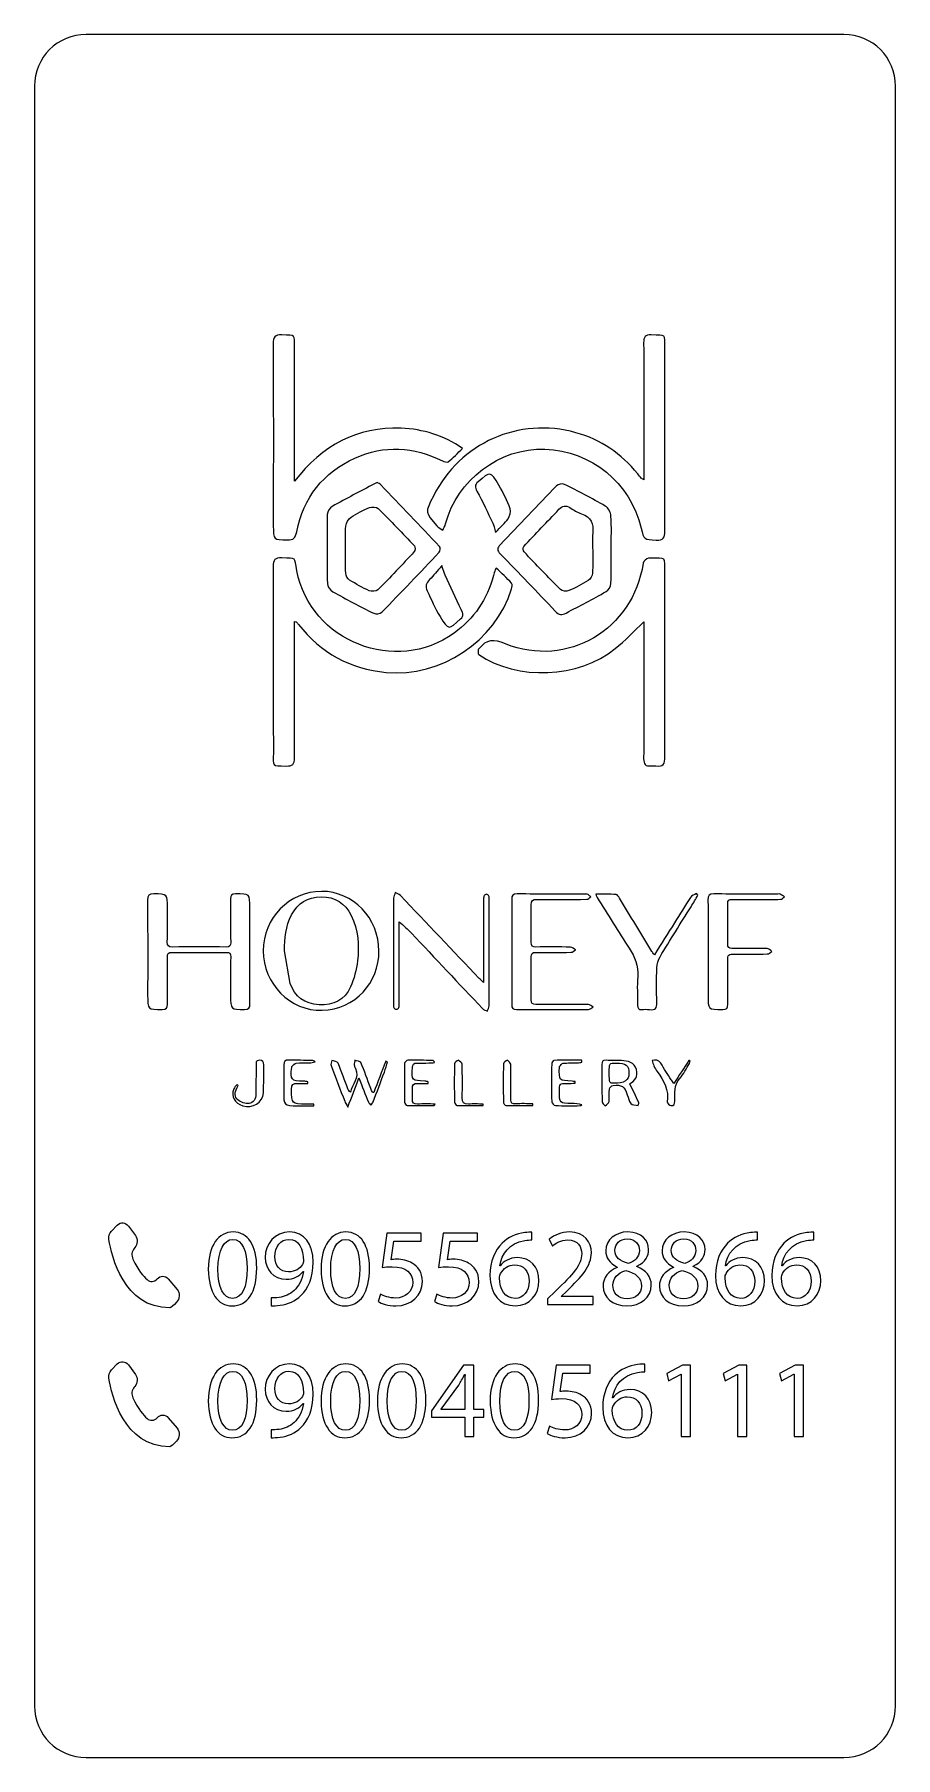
# Model space of a CAD drawing. Header units: millimetres. Extents: x -45 to 5, y 16 to 116.
import ezdxf

# ---------------------------------------------------------------- set-up
doc = ezdxf.new("R2010")
doc.units = ezdxf.units.MM
doc.header["$MEASUREMENT"] = 0
doc.layers.add('Layer 1', color=7, linetype='Continuous')

msp = doc.modelspace()

# ---------------------------------------------------------------- linework, layer by layer
at = {"layer": 'Layer 1', "color": 250, "lineweight": 18}
for points, knots in [([(-41.8021, 115.9394), (-41.8021, 115.9394), (2.1979, 115.9394), (2.1979, 115.9394), (3.8502, 115.9394), (5.1979, 114.5917), (5.1979, 112.9394), (5.1979, 112.9394), (5.1979, 18.9394), (5.1979, 18.9394), (5.1979, 17.2871), (3.8502, 15.9394), (2.1979, 15.9394), (2.1979, 15.9394), (-41.8021, 15.9394), (-41.8021, 15.9394), (-43.4544, 15.9394), (-44.8021, 17.2871), (-44.8021, 18.9394), (-44.8021, 18.9394), (-44.8021, 112.9394), (-44.8021, 112.9394), (-44.8021, 114.5917), (-43.4544, 115.9394), (-41.8021, 115.9394)], [0, 0, 0, 0, 0.125, 0.125, 0.125, 0.25, 0.25, 0.25, 0.375, 0.375, 0.375, 0.5, 0.5, 0.5, 0.625, 0.625, 0.625, 0.75, 0.75, 0.75, 0.875, 0.875, 0.875, 1, 1, 1, 1]), ([(-19.9392, 91.9172), (-20.2327, 91.6368), (-20.4874, 91.3715), (-20.7707, 91.1408), (-20.8321, 91.0907), (-21.0102, 91.1383), (-21.1101, 91.1888), (-22.7805, 92.034), (-24.4921, 92.1197), (-26.1925, 91.351), (-28.0365, 90.5174), (-29.1834, 89.0746), (-29.575, 87.0757), (-29.6434, 86.7265), (-29.7538, 86.5928), (-30.1204, 86.6033), (-30.9318, 86.6256), (-30.9321, 86.6076), (-30.9321, 87.4257), (-30.9321, 90.9489), (-30.9265, 94.4724), (-30.9395, 97.9956), (-30.9409, 98.3784), (-30.8411, 98.5184), (-30.4432, 98.5025), (-29.5997, 98.4697), (-29.7073, 98.5551), (-29.7062, 97.7684), (-29.7027, 95.3561), (-29.7051, 92.9438), (-29.7051, 90.5315), (-29.7051, 90.5315), (-29.7051, 90.0069), (-29.7051, 90.0069), (-28.0838, 92.1084), (-26.0641, 93.1703), (-23.5107, 93.0832), (-22.2333, 93.0394), (-21.0469, 92.6644), (-19.9392, 91.9172)], [0, 0, 0, 0, 0.0769231, 0.0769231, 0.0769231, 0.1538462, 0.1538462, 0.1538462, 0.2307692, 0.2307692, 0.2307692, 0.3076923, 0.3076923, 0.3076923, 0.3846154, 0.3846154, 0.3846154, 0.4615385, 0.4615385, 0.4615385, 0.5384615, 0.5384615, 0.5384615, 0.6153846, 0.6153846, 0.6153846, 0.6923077, 0.6923077, 0.6923077, 0.7692308, 0.7692308, 0.7692308, 0.8461538, 0.8461538, 0.8461538, 0.9230769, 0.9230769, 0.9230769, 1, 1, 1, 1]), ([(-9.4212, 90.0908), (-9.4212, 90.0908), (-9.4212, 90.493), (-9.4212, 90.493), (-9.4215, 93.01), (-9.4159, 95.5271), (-9.4286, 98.0442), (-9.43, 98.3839), (-9.3418, 98.5134), (-8.9855, 98.4996), (-8.1131, 98.4665), (-8.2009, 98.5994), (-8.2006, 97.7182), (-8.1981, 94.1855), (-8.2048, 90.6531), (-8.1917, 87.1208), (-8.1903, 86.7299), (-8.2771, 86.5764), (-8.7008, 86.6001), (-9.4088, 86.6396), (-9.4106, 86.6131), (-9.5725, 87.2926), (-10.199, 89.9222), (-12.4639, 91.7781), (-15.1612, 91.8727), (-17.7753, 91.9644), (-20.2814, 90.0795), (-20.9312, 87.5385), (-20.9641, 87.4111), (-21.0381, 87.2947), (-21.0928, 87.173), (-21.2071, 87.2552), (-21.3398, 87.3208), (-21.4318, 87.4227), (-22.1261, 88.1922), (-22.1236, 88.1946), (-21.6407, 89.145), (-20.0698, 92.2389), (-16.6842, 93.7565), (-13.3652, 92.8284), (-11.9206, 92.4241), (-10.724, 91.6159), (-9.7761, 90.4478), (-9.703, 90.3575), (-9.6311, 90.2658), (-9.5556, 90.1776), (-9.5365, 90.1554), (-9.5051, 90.1441), (-9.4212, 90.0908)], [0, 0, 0, 0, 0.0625, 0.0625, 0.0625, 0.125, 0.125, 0.125, 0.1875, 0.1875, 0.1875, 0.25, 0.25, 0.25, 0.3125, 0.3125, 0.3125, 0.375, 0.375, 0.375, 0.4375, 0.4375, 0.4375, 0.5, 0.5, 0.5, 0.5625, 0.5625, 0.5625, 0.625, 0.625, 0.625, 0.6875, 0.6875, 0.6875, 0.75, 0.75, 0.75, 0.8125, 0.8125, 0.8125, 0.875, 0.875, 0.875, 0.9375, 0.9375, 0.9375, 1, 1, 1, 1]), ([(-18.0298, 87.0405), (-18.1063, 87.3009), (-18.1292, 87.4466), (-18.1903, 87.5746), (-18.4877, 88.2001), (-18.772, 88.8337), (-19.11, 89.437), (-19.2426, 89.6747), (-19.2359, 89.801), (-19.0447, 89.9725), (-18.3473, 90.5965), (-18.3056, 90.6029), (-17.8318, 89.7785), (-17.5807, 89.341), (-17.3549, 88.8827), (-17.1785, 88.4111), (-17.1196, 88.2537), (-17.2, 87.9913), (-17.3051, 87.8368), (-17.4858, 87.5729), (-17.7355, 87.3563), (-18.0298, 87.0405)], [0, 0, 0, 0, 0.1428571, 0.1428571, 0.1428571, 0.2857143, 0.2857143, 0.2857143, 0.4285714, 0.4285714, 0.4285714, 0.5714286, 0.5714286, 0.5714286, 0.7142857, 0.7142857, 0.7142857, 0.8571429, 0.8571429, 0.8571429, 1, 1, 1, 1]), ([(-24.8841, 89.9293), (-24.822, 89.8901), (-24.7412, 89.858), (-24.6865, 89.8012), (-23.5467, 88.6138), (-22.4069, 87.4267), (-21.2798, 86.2269), (-21.2247, 86.1683), (-21.2395, 85.9546), (-21.302, 85.8882), (-22.4019, 84.7195), (-23.5097, 83.5578), (-24.6336, 82.412), (-24.7232, 82.3209), (-24.9772, 82.2878), (-25.0965, 82.3467), (-25.9011, 82.7425), (-26.697, 83.1577), (-27.477, 83.5994), (-27.6298, 83.6862), (-27.791, 83.9151), (-27.7945, 84.0817), (-27.8203, 85.4127), (-27.8192, 86.7444), (-27.7963, 88.0755), (-27.7938, 88.2381), (-27.653, 88.4667), (-27.5102, 88.5475), (-26.7019, 89.005), (-25.874, 89.4269), (-25.0524, 89.8602), (-25.0065, 89.8841), (-24.956, 89.9), (-24.8841, 89.9293)], [0, 0, 0, 0, 0.0909091, 0.0909091, 0.0909091, 0.1818182, 0.1818182, 0.1818182, 0.2727273, 0.2727273, 0.2727273, 0.3636364, 0.3636364, 0.3636364, 0.4545455, 0.4545455, 0.4545455, 0.5454545, 0.5454545, 0.5454545, 0.6363636, 0.6363636, 0.6363636, 0.7272727, 0.7272727, 0.7272727, 0.8181818, 0.8181818, 0.8181818, 0.9090909, 0.9090909, 0.9090909, 1, 1, 1, 1]), ([(-11.3131, 86.0653), (-11.3131, 85.3996), (-11.2944, 84.7329), (-11.3266, 84.069), (-11.3343, 83.907), (-11.4698, 83.6869), (-11.6109, 83.6065), (-12.3718, 83.1733), (-13.1561, 82.7806), (-13.9262, 82.3633), (-14.1788, 82.226), (-14.3559, 82.2514), (-14.5622, 82.4698), (-15.6128, 83.5832), (-16.675, 84.6853), (-17.7439, 85.7813), (-17.9425, 85.9849), (-17.9507, 86.1235), (-17.7503, 86.3317), (-16.6606, 87.4644), (-15.587, 88.6131), (-14.4917, 89.7399), (-14.4, 89.8344), (-14.1488, 89.8845), (-14.0341, 89.8281), (-13.2298, 89.4322), (-12.4315, 89.0212), (-11.6571, 88.5704), (-11.4881, 88.4723), (-11.3403, 88.2), (-11.3273, 87.9982), (-11.2853, 87.3561), (-11.3117, 86.7098), (-11.3117, 86.0653), (-11.3117, 86.0653), (-11.3131, 86.0653), (-11.3131, 86.0653)], [0, 0, 0, 0, 0.0833333, 0.0833333, 0.0833333, 0.1666667, 0.1666667, 0.1666667, 0.25, 0.25, 0.25, 0.3333333, 0.3333333, 0.3333333, 0.4166667, 0.4166667, 0.4166667, 0.5, 0.5, 0.5, 0.5833333, 0.5833333, 0.5833333, 0.6666667, 0.6666667, 0.6666667, 0.75, 0.75, 0.75, 0.8333333, 0.8333333, 0.8333333, 0.9166667, 0.9166667, 0.9166667, 1, 1, 1, 1]), ([(-26.7369, 86.0756), (-26.7369, 86.0756), (-26.7344, 86.0756), (-26.7344, 86.0756), (-26.7344, 85.6102), (-26.7517, 85.1439), (-26.7242, 84.6803), (-26.7157, 84.5385), (-26.619, 84.3501), (-26.503, 84.2757), (-26.14, 84.0421), (-25.7579, 83.8305), (-25.3624, 83.6576), (-25.2259, 83.5983), (-24.9624, 83.6125), (-24.8689, 83.7052), (-24.1429, 84.4277), (-23.4402, 85.1735), (-22.7448, 85.9256), (-22.6863, 85.9891), (-22.6842, 86.1997), (-22.7417, 86.2615), (-23.4278, 86.9942), (-24.121, 87.7206), (-24.8386, 88.4219), (-24.9391, 88.5203), (-25.2069, 88.5411), (-25.3515, 88.4833), (-25.7219, 88.3344), (-26.0853, 88.1481), (-26.4134, 87.922), (-26.5665, 87.8165), (-26.7041, 87.5904), (-26.7224, 87.4066), (-26.7672, 86.9667), (-26.7369, 86.5197), (-26.7369, 86.0756)], [0, 0, 0, 0, 0.0833333, 0.0833333, 0.0833333, 0.1666667, 0.1666667, 0.1666667, 0.25, 0.25, 0.25, 0.3333333, 0.3333333, 0.3333333, 0.4166667, 0.4166667, 0.4166667, 0.5, 0.5, 0.5, 0.5833333, 0.5833333, 0.5833333, 0.6666667, 0.6666667, 0.6666667, 0.75, 0.75, 0.75, 0.8333333, 0.8333333, 0.8333333, 0.9166667, 0.9166667, 0.9166667, 1, 1, 1, 1]), ([(-12.3888, 86.0099), (-12.3888, 86.3373), (-12.4173, 86.6682), (-12.3824, 86.9917), (-12.3231, 87.5438), (-12.4763, 87.9305), (-13.0435, 88.116), (-13.2802, 88.1929), (-13.4926, 88.3485), (-13.7103, 88.4783), (-13.9547, 88.624), (-14.1498, 88.5951), (-14.3502, 88.3803), (-15.0265, 87.6542), (-15.7186, 86.9434), (-16.3917, 86.2142), (-16.4408, 86.1609), (-16.4245, 85.9694), (-16.3677, 85.9083), (-15.6756, 85.1689), (-14.9789, 84.4334), (-14.2585, 83.7218), (-14.1629, 83.628), (-13.9032, 83.6082), (-13.766, 83.6654), (-13.3783, 83.828), (-13.0019, 84.0291), (-12.6474, 84.2559), (-12.5225, 84.336), (-12.412, 84.53), (-12.4011, 84.6796), (-12.3687, 85.1209), (-12.3895, 85.5661), (-12.3888, 86.0099)], [0, 0, 0, 0, 0.0909091, 0.0909091, 0.0909091, 0.1818182, 0.1818182, 0.1818182, 0.2727273, 0.2727273, 0.2727273, 0.3636364, 0.3636364, 0.3636364, 0.4545455, 0.4545455, 0.4545455, 0.5454545, 0.5454545, 0.5454545, 0.6363636, 0.6363636, 0.6363636, 0.7272727, 0.7272727, 0.7272727, 0.8181818, 0.8181818, 0.8181818, 0.9090909, 0.9090909, 0.9090909, 1, 1, 1, 1]), ([(-29.7043, 81.8617), (-29.7043, 81.6158), (-29.7043, 81.3773), (-29.7043, 81.1389), (-29.7043, 78.7484), (-29.7117, 76.3584), (-29.6955, 73.9683), (-29.6927, 73.5859), (-29.8197, 73.4737), (-30.1855, 73.4822), (-31.0639, 73.5023), (-30.9299, 73.4504), (-30.9306, 74.2389), (-30.9338, 77.8453), (-30.9264, 81.4518), (-30.9398, 85.0582), (-30.9415, 85.4466), (-30.8329, 85.5754), (-30.4399, 85.5602), (-29.5438, 85.5256), (-29.7273, 85.6466), (-29.5678, 84.8148), (-28.7811, 80.7131), (-23.8024, 78.7368), (-20.433, 81.2013), (-19.2882, 82.0384), (-18.505, 83.1455), (-18.1526, 84.5361), (-18.124, 84.6486), (-18.0881, 84.7594), (-18.0521, 84.8698), (-18.0429, 84.8981), (-18.0196, 84.922), (-17.9886, 84.9707), (-17.6838, 84.6755), (-17.3755, 84.3946), (-17.0943, 84.0888), (-17.04, 84.0295), (-17.0671, 83.8641), (-17.0996, 83.7607), (-18.0486, 80.7222), (-21.2225, 78.6207), (-24.3703, 78.9156), (-26.4778, 79.1132), (-28.1697, 80.0456), (-29.4743, 81.7019), (-29.5131, 81.7516), (-29.5558, 81.7989), (-29.601, 81.8434), (-29.6123, 81.8546), (-29.6387, 81.8511), (-29.7043, 81.8617)], [0, 0, 0, 0, 0.0588235, 0.0588235, 0.0588235, 0.1176471, 0.1176471, 0.1176471, 0.1764706, 0.1764706, 0.1764706, 0.2352941, 0.2352941, 0.2352941, 0.2941176, 0.2941176, 0.2941176, 0.3529412, 0.3529412, 0.3529412, 0.4117647, 0.4117647, 0.4117647, 0.4705882, 0.4705882, 0.4705882, 0.5294118, 0.5294118, 0.5294118, 0.5882353, 0.5882353, 0.5882353, 0.6470588, 0.6470588, 0.6470588, 0.7058824, 0.7058824, 0.7058824, 0.7647059, 0.7647059, 0.7647059, 0.8235294, 0.8235294, 0.8235294, 0.8823529, 0.8823529, 0.8823529, 0.9411765, 0.9411765, 0.9411765, 1, 1, 1, 1]), ([(-21.1496, 85.1125), (-21.0484, 84.8221), (-21.0117, 84.6824), (-20.9524, 84.553), (-20.648, 83.8845), (-20.3573, 83.2089), (-20.0186, 82.5577), (-19.9022, 82.3343), (-19.8588, 82.2077), (-20.0596, 82.02), (-20.7422, 81.3811), (-20.7577, 81.3617), (-21.247, 82.1534), (-21.5398, 82.6272), (-21.7575, 83.1479), (-22.0009, 83.6513), (-22.1205, 83.8996), (-22.0633, 84.1056), (-21.8573, 84.3039), (-21.6252, 84.5269), (-21.4298, 84.7883), (-21.1496, 85.1125)], [0, 0, 0, 0, 0.1428571, 0.1428571, 0.1428571, 0.2857143, 0.2857143, 0.2857143, 0.4285714, 0.4285714, 0.4285714, 0.5714286, 0.5714286, 0.5714286, 0.7142857, 0.7142857, 0.7142857, 0.8571429, 0.8571429, 0.8571429, 1, 1, 1, 1]), ([(-9.4208, 81.846), (-9.9877, 81.3115), (-10.4985, 80.7619), (-11.0771, 80.2969), (-13.2266, 78.5694), (-16.7452, 78.4272), (-19.0058, 79.9548), (-19.0573, 79.9897), (-19.0315, 80.1417), (-19.0372, 80.2394), (-19.0379, 80.2518), (-19.003, 80.2634), (-18.9906, 80.28), (-18.5638, 80.8498), (-18.1369, 80.849), (-17.4497, 80.5728), (-13.8584, 79.1285), (-10.0343, 81.4089), (-9.46, 85.2514), (-9.443, 85.3642), (-9.2617, 85.5378), (-9.1552, 85.5389), (-8.0358, 85.5509), (-8.2041, 85.6825), (-8.202, 84.6569), (-8.1949, 81.1122), (-8.2055, 77.5679), (-8.1914, 74.0235), (-8.1896, 73.6139), (-8.2969, 73.4245), (-8.7227, 73.4883), (-8.8158, 73.5021), (-8.9139, 73.4965), (-9.0081, 73.4876), (-9.3196, 73.4594), (-9.43, 73.5839), (-9.4282, 73.9071), (-9.4162, 76.3829), (-9.4212, 78.8587), (-9.4208, 81.3345), (-9.4208, 81.3345), (-9.4208, 81.846), (-9.4208, 81.846)], [0, 0, 0, 0, 0.0714286, 0.0714286, 0.0714286, 0.1428571, 0.1428571, 0.1428571, 0.2142857, 0.2142857, 0.2142857, 0.2857143, 0.2857143, 0.2857143, 0.3571429, 0.3571429, 0.3571429, 0.4285714, 0.4285714, 0.4285714, 0.5, 0.5, 0.5, 0.5714286, 0.5714286, 0.5714286, 0.6428571, 0.6428571, 0.6428571, 0.7142857, 0.7142857, 0.7142857, 0.7857143, 0.7857143, 0.7857143, 0.8571429, 0.8571429, 0.8571429, 0.9285714, 0.9285714, 0.9285714, 1, 1, 1, 1]), ([(-32.2937, 62.6971), (-32.2933, 61.6879), (-32.2986, 60.6786), (-32.2894, 59.6696), (-32.2873, 59.4392), (-32.3452, 59.3454), (-32.597, 59.3486), (-33.4109, 59.3588), (-33.4105, 59.3496), (-33.4102, 60.1677), (-33.4095, 60.917), (-33.4148, 61.6663), (-33.4067, 62.4153), (-33.4049, 62.6037), (-33.4659, 62.6696), (-33.6568, 62.6682), (-34.7116, 62.6615), (-35.7667, 62.6612), (-36.8219, 62.6686), (-37.0244, 62.67), (-37.0865, 62.5955), (-37.0854, 62.4001), (-37.0784, 61.4903), (-37.0872, 60.5805), (-37.0784, 59.671), (-37.0763, 59.4417), (-37.1352, 59.3461), (-37.3874, 59.3482), (-38.2277, 59.356), (-38.2277, 59.3468), (-38.2281, 60.185), (-38.2284, 62.0198), (-38.2238, 63.8546), (-38.2341, 65.6894), (-38.2358, 65.9632), (-38.1642, 66.0669), (-37.8753, 66.0616), (-37.0826, 66.0468), (-37.0823, 66.0577), (-37.0823, 65.2548), (-37.0823, 64.5898), (-37.0773, 63.9245), (-37.0861, 63.2595), (-37.089, 63.0527), (-37.0188, 62.9762), (-36.8078, 62.9776), (-35.7608, 62.985), (-34.713, 62.9847), (-33.666, 62.9776), (-33.4606, 62.9762), (-33.4049, 63.0556), (-33.4067, 63.2489), (-33.4144, 64.0899), (-33.4049, 64.9309), (-33.4137, 65.772), (-33.4158, 65.9808), (-33.3428, 66.0528), (-33.1361, 66.057), (-32.294, 66.0739), (-32.294, 66.0785), (-32.294, 65.2428), (-32.294, 64.3944), (-32.294, 63.5456), (-32.2937, 62.6971)], [0, 0, 0, 0, 0.047619, 0.047619, 0.047619, 0.0952381, 0.0952381, 0.0952381, 0.1428571, 0.1428571, 0.1428571, 0.1904762, 0.1904762, 0.1904762, 0.2380952, 0.2380952, 0.2380952, 0.2857143, 0.2857143, 0.2857143, 0.3333333, 0.3333333, 0.3333333, 0.3809524, 0.3809524, 0.3809524, 0.4285714, 0.4285714, 0.4285714, 0.4761905, 0.4761905, 0.4761905, 0.5238095, 0.5238095, 0.5238095, 0.5714286, 0.5714286, 0.5714286, 0.6190476, 0.6190476, 0.6190476, 0.6666667, 0.6666667, 0.6666667, 0.7142857, 0.7142857, 0.7142857, 0.7619048, 0.7619048, 0.7619048, 0.8095238, 0.8095238, 0.8095238, 0.8571429, 0.8571429, 0.8571429, 0.9047619, 0.9047619, 0.9047619, 0.952381, 0.952381, 0.952381, 1, 1, 1, 1]), ([(-24.7995, 62.7413), (-24.7759, 60.9153), (-26.1888, 59.3599), (-28.0899, 59.306), (-29.9705, 59.253), (-31.5154, 60.849), (-31.5164, 62.76), (-31.5175, 64.6576), (-30.0002, 66.2021), (-28.1297, 66.2081), (-26.2964, 66.2141), (-24.8059, 64.6622), (-24.7995, 62.7413)], [0, 0, 0, 0, 0.25, 0.25, 0.25, 0.5, 0.5, 0.5, 0.75, 0.75, 0.75, 1, 1, 1, 1]), ([(-18.7219, 60.9105), (-18.7219, 60.9105), (-18.7219, 61.289), (-18.7219, 61.289), (-18.7215, 62.7562), (-18.7215, 64.2238), (-18.7208, 65.6906), (-18.7208, 65.7746), (-18.73, 65.8646), (-18.7021, 65.9394), (-18.6845, 65.988), (-18.6054, 66.0434), (-18.555, 66.042), (-18.507, 66.041), (-18.44, 65.9792), (-18.4185, 65.9284), (-18.3927, 65.8695), (-18.4058, 65.7933), (-18.4058, 65.7245), (-18.4047, 63.6692), (-18.403, 61.6136), (-18.4079, 59.5583), (-18.4079, 59.4564), (-18.465, 59.3544), (-18.4957, 59.2528), (-18.592, 59.3011), (-18.7113, 59.3283), (-18.7808, 59.402), (-20.1616, 60.8601), (-21.5342, 62.3258), (-22.9136, 63.7849), (-23.1274, 64.0111), (-23.3662, 64.2132), (-23.6152, 64.4471), (-23.6195, 64.3593), (-23.6276, 64.2746), (-23.6279, 64.1903), (-23.629, 62.7079), (-23.6287, 61.2255), (-23.6297, 59.7428), (-23.6297, 59.6514), (-23.6198, 59.5548), (-23.6459, 59.4705), (-23.6608, 59.4225), (-23.7384, 59.3664), (-23.7885, 59.3657), (-23.8396, 59.365), (-23.913, 59.4168), (-23.9373, 59.4652), (-23.9656, 59.5216), (-23.9543, 59.5996), (-23.9543, 59.668), (-23.955, 61.7159), (-23.9567, 63.7638), (-23.9511, 65.8116), (-23.9507, 65.9192), (-23.8872, 66.0265), (-23.853, 66.1341), (-23.7518, 66.0794), (-23.6279, 66.0459), (-23.5525, 65.9665), (-22.0235, 64.3646), (-20.5006, 62.7573), (-18.9755, 61.1522), (-18.9141, 61.0876), (-18.8467, 61.029), (-18.7219, 60.9105)], [0, 0, 0, 0, 0.0454545, 0.0454545, 0.0454545, 0.0909091, 0.0909091, 0.0909091, 0.1363636, 0.1363636, 0.1363636, 0.1818182, 0.1818182, 0.1818182, 0.2272727, 0.2272727, 0.2272727, 0.2727273, 0.2727273, 0.2727273, 0.3181818, 0.3181818, 0.3181818, 0.3636364, 0.3636364, 0.3636364, 0.4090909, 0.4090909, 0.4090909, 0.4545455, 0.4545455, 0.4545455, 0.5, 0.5, 0.5, 0.5454545, 0.5454545, 0.5454545, 0.5909091, 0.5909091, 0.5909091, 0.6363636, 0.6363636, 0.6363636, 0.6818182, 0.6818182, 0.6818182, 0.7272727, 0.7272727, 0.7272727, 0.7727273, 0.7727273, 0.7727273, 0.8181818, 0.8181818, 0.8181818, 0.8636364, 0.8636364, 0.8636364, 0.9090909, 0.9090909, 0.9090909, 0.9545455, 0.9545455, 0.9545455, 1, 1, 1, 1]), ([(-17.0861, 62.6954), (-17.0861, 63.7118), (-17.0798, 64.7281), (-17.0911, 65.7441), (-17.0935, 65.9893), (-17.0046, 66.0599), (-16.7701, 66.0585), (-15.4179, 66.0496), (-14.0653, 66.0549), (-12.7131, 66.0443), (-12.6404, 66.0436), (-12.5688, 65.9413), (-12.4969, 65.8859), (-12.5759, 65.8376), (-12.6542, 65.7477), (-12.7339, 65.7469), (-13.6967, 65.7378), (-14.6594, 65.7346), (-15.6225, 65.7459), (-15.8676, 65.7487), (-15.964, 65.6729), (-15.9608, 65.421), (-15.9498, 64.6953), (-15.952, 63.9689), (-15.9601, 63.2433), (-15.9618, 63.0408), (-15.8811, 62.9773), (-15.6874, 62.9794), (-15.015, 62.9861), (-14.3426, 62.9889), (-13.6702, 62.9741), (-13.5711, 62.972), (-13.474, 62.8679), (-13.3756, 62.8111), (-13.4698, 62.7624), (-13.5633, 62.6735), (-13.6578, 62.6718), (-14.338, 62.6594), (-15.0182, 62.6591), (-15.698, 62.6686), (-15.8997, 62.6714), (-15.9618, 62.6002), (-15.9601, 62.4026), (-15.9516, 61.5701), (-15.9513, 60.7368), (-15.9594, 59.9039), (-15.9615, 59.7003), (-15.8842, 59.6425), (-15.6891, 59.6439), (-14.6731, 59.6506), (-13.6564, 59.6509), (-12.6404, 59.6404), (-12.5498, 59.6393), (-12.4598, 59.5437), (-12.3695, 59.4922), (-12.4577, 59.446), (-12.5455, 59.3603), (-12.6341, 59.3599), (-14.0247, 59.3514), (-15.4157, 59.3581), (-16.8064, 59.35), (-17.035, 59.3486), (-17.0904, 59.4358), (-17.0886, 59.6467), (-17.0805, 60.6627), (-17.0851, 61.6791), (-17.0851, 62.6954), (-17.0851, 62.6954), (-17.0861, 62.6954), (-17.0861, 62.6954)], [0, 0, 0, 0, 0.0434783, 0.0434783, 0.0434783, 0.0869565, 0.0869565, 0.0869565, 0.1304348, 0.1304348, 0.1304348, 0.173913, 0.173913, 0.173913, 0.2173913, 0.2173913, 0.2173913, 0.2608696, 0.2608696, 0.2608696, 0.3043478, 0.3043478, 0.3043478, 0.3478261, 0.3478261, 0.3478261, 0.3913043, 0.3913043, 0.3913043, 0.4347826, 0.4347826, 0.4347826, 0.4782609, 0.4782609, 0.4782609, 0.5217391, 0.5217391, 0.5217391, 0.5652174, 0.5652174, 0.5652174, 0.6086957, 0.6086957, 0.6086957, 0.6521739, 0.6521739, 0.6521739, 0.6956522, 0.6956522, 0.6956522, 0.7391304, 0.7391304, 0.7391304, 0.7826087, 0.7826087, 0.7826087, 0.826087, 0.826087, 0.826087, 0.8695652, 0.8695652, 0.8695652, 0.9130435, 0.9130435, 0.9130435, 0.9565217, 0.9565217, 0.9565217, 1, 1, 1, 1]), ([(-8.8066, 62.5208), (-8.3987, 63.1699), (-8.0167, 63.7766), (-7.6367, 64.3841), (-7.3291, 64.877), (-7.0335, 65.3772), (-6.7103, 65.8594), (-6.6384, 65.9674), (-6.4733, 66.0129), (-6.3512, 66.0873), (-6.3512, 66.0873), (-6.2736, 65.9893), (-6.2736, 65.9893), (-6.408, 65.7646), (-6.5393, 65.5377), (-6.6775, 65.3158), (-7.2794, 64.3496), (-7.8911, 63.3897), (-8.4792, 62.4149), (-8.5903, 62.2311), (-8.6545, 61.9934), (-8.6623, 61.7778), (-8.6852, 61.1054), (-8.6894, 60.4316), (-8.663, 59.7599), (-8.6496, 59.4202), (-8.7628, 59.307), (-9.0877, 59.3503), (-9.238, 59.3701), (-9.3936, 59.363), (-9.546, 59.3528), (-9.728, 59.3398), (-9.7869, 59.4188), (-9.7852, 59.5938), (-9.7792, 60.1519), (-9.8222, 60.7135), (-9.7735, 61.267), (-9.7188, 61.8942), (-9.934, 62.3959), (-10.2695, 62.9025), (-10.9112, 63.8698), (-11.5088, 64.866), (-12.1237, 65.8513), (-12.1505, 65.8937), (-12.165, 65.9438), (-12.2052, 66.038), (-11.7882, 66.038), (-11.4041, 66.0485), (-11.0216, 66.0277), (-10.9539, 66.0245), (-10.8809, 65.8997), (-10.8308, 65.8178), (-10.2025, 64.7877), (-9.5784, 63.7551), (-8.9519, 62.7236), (-8.9173, 62.6672), (-8.8746, 62.6157), (-8.8066, 62.5208)], [0, 0, 0, 0, 0.0526316, 0.0526316, 0.0526316, 0.1052632, 0.1052632, 0.1052632, 0.1578947, 0.1578947, 0.1578947, 0.2105263, 0.2105263, 0.2105263, 0.2631579, 0.2631579, 0.2631579, 0.3157895, 0.3157895, 0.3157895, 0.3684211, 0.3684211, 0.3684211, 0.4210526, 0.4210526, 0.4210526, 0.4736842, 0.4736842, 0.4736842, 0.5263158, 0.5263158, 0.5263158, 0.5789474, 0.5789474, 0.5789474, 0.6315789, 0.6315789, 0.6315789, 0.6842105, 0.6842105, 0.6842105, 0.7368421, 0.7368421, 0.7368421, 0.7894737, 0.7894737, 0.7894737, 0.8421053, 0.8421053, 0.8421053, 0.8947368, 0.8947368, 0.8947368, 0.9473684, 0.9473684, 0.9473684, 1, 1, 1, 1]), ([(-5.6887, 62.7233), (-5.6891, 63.7164), (-5.6817, 64.7102), (-5.6937, 65.7036), (-5.6965, 65.9632), (-5.6344, 66.0652), (-5.3497, 66.0613), (-4.1118, 66.0458), (-2.8739, 66.0543), (-1.6357, 66.0535), (-1.5898, 66.0535), (-1.5358, 66.0687), (-1.4999, 66.0497), (-1.4127, 66.0038), (-1.3337, 65.9421), (-1.2519, 65.8863), (-1.3316, 65.8384), (-1.4102, 65.7512), (-1.4917, 65.7484), (-1.896, 65.7339), (-2.3014, 65.741), (-2.7067, 65.741), (-3.2338, 65.7406), (-3.7612, 65.7364), (-4.2882, 65.7431), (-4.4692, 65.7456), (-4.5496, 65.693), (-4.5475, 65.4962), (-4.5387, 64.7095), (-4.5397, 63.9221), (-4.5461, 63.135), (-4.5475, 62.9551), (-4.4798, 62.8934), (-4.3034, 62.8948), (-3.6236, 62.9004), (-2.9431, 62.9032), (-2.2633, 62.8881), (-2.167, 62.8856), (-2.0731, 62.7791), (-1.9779, 62.7205), (-2.0714, 62.6701), (-2.1641, 62.5769), (-2.2583, 62.5752), (-2.8693, 62.5621), (-3.4807, 62.5692), (-4.0924, 62.5695), (-4.5429, 62.5695), (-4.5433, 62.5695), (-4.5436, 62.1307), (-4.544, 61.3055), (-4.5496, 60.4804), (-4.5397, 59.6552), (-4.5369, 59.4305), (-4.6001, 59.3479), (-4.8371, 59.3497), (-5.6887, 59.3557), (-5.6887, 59.3476), (-5.6887, 60.2017), (-5.6887, 60.2017), (-5.6887, 62.7233), (-5.6887, 62.7233)], [0, 0, 0, 0, 0.05, 0.05, 0.05, 0.1, 0.1, 0.1, 0.15, 0.15, 0.15, 0.2, 0.2, 0.2, 0.25, 0.25, 0.25, 0.3, 0.3, 0.3, 0.35, 0.35, 0.35, 0.4, 0.4, 0.4, 0.45, 0.45, 0.45, 0.5, 0.5, 0.5, 0.55, 0.55, 0.55, 0.6, 0.6, 0.6, 0.65, 0.65, 0.65, 0.7, 0.7, 0.7, 0.75, 0.75, 0.75, 0.8, 0.8, 0.8, 0.85, 0.85, 0.85, 0.9, 0.9, 0.9, 0.95, 0.95, 0.95, 1, 1, 1, 1]), ([(-29.9529, 60.8709), (-29.688, 60.1128), (-29.1087, 59.6662), (-28.2776, 59.6235), (-27.4521, 59.5808), (-26.7913, 59.9), (-26.4505, 60.6613), (-26.2399, 61.1323), (-26.1062, 61.6579), (-26.0455, 62.1719), (-25.9393, 63.0733), (-25.9979, 63.9764), (-26.4124, 64.8121), (-26.7663, 65.5261), (-27.3466, 65.8976), (-28.1566, 65.892), (-28.9418, 65.8863), (-29.5144, 65.536), (-29.8728, 64.8407), (-30.2111, 64.1845), (-30.2909, 63.4754), (-30.2796, 62.7498), (-30.2796, 62.7498), (-29.9529, 60.8709), (-29.9529, 60.8709)], [0, 0, 0, 0, 0.125, 0.125, 0.125, 0.25, 0.25, 0.25, 0.375, 0.375, 0.375, 0.5, 0.5, 0.5, 0.625, 0.625, 0.625, 0.75, 0.75, 0.75, 0.875, 0.875, 0.875, 1, 1, 1, 1]), ([(-32.9641, 54.9326), (-32.9948, 54.8821), (-33.0272, 54.8327), (-33.0554, 54.7809), (-33.1881, 54.5389), (-33.181, 54.263), (-32.9898, 54.1028), (-32.8244, 53.9649), (-32.5453, 53.8721), (-32.3354, 53.9004), (-32.0938, 53.9332), (-31.9375, 54.1632), (-31.9378, 54.4468), (-31.9393, 55.0045), (-31.9382, 55.5626), (-31.934, 56.1204), (-31.9329, 56.253), (-31.9604, 56.4005), (-31.7378, 56.4058), (-31.5329, 56.4104), (-31.4873, 56.3021), (-31.4884, 56.1398), (-31.4919, 55.599), (-31.4771, 55.0568), (-31.5113, 54.5174), (-31.548, 53.942), (-32.1432, 53.5874), (-32.7087, 53.7705), (-33.1906, 53.9261), (-33.3938, 54.293), (-33.2311, 54.7414), (-33.1962, 54.838), (-33.1013, 54.9128), (-33.0339, 54.9978), (-33.0106, 54.976), (-32.9874, 54.9545), (-32.9641, 54.9326)], [0, 0, 0, 0, 0.0833333, 0.0833333, 0.0833333, 0.1666667, 0.1666667, 0.1666667, 0.25, 0.25, 0.25, 0.3333333, 0.3333333, 0.3333333, 0.4166667, 0.4166667, 0.4166667, 0.5, 0.5, 0.5, 0.5833333, 0.5833333, 0.5833333, 0.6666667, 0.6666667, 0.6666667, 0.75, 0.75, 0.75, 0.8333333, 0.8333333, 0.8333333, 0.9166667, 0.9166667, 0.9166667, 1, 1, 1, 1]), ([(-28.574, 53.7692), (-28.574, 53.7692), (-29.5191, 53.7692), (-29.5191, 53.7692), (-30.3266, 53.7692), (-30.3269, 53.7692), (-30.3266, 54.5866), (-30.3266, 55.1066), (-30.3231, 55.6266), (-30.3273, 56.1462), (-30.3287, 56.3416), (-30.2419, 56.4253), (-30.05, 56.4207), (-29.5851, 56.4087), (-29.1197, 56.4016), (-28.6548, 56.3903), (-28.629, 56.3896), (-28.6036, 56.3688), (-28.4936, 56.3194), (-28.6509, 56.2841), (-28.7285, 56.2531), (-28.8068, 56.251), (-29.0742, 56.2443), (-29.3438, 56.264), (-29.6087, 56.2369), (-29.6958, 56.2281), (-29.772, 56.1074), (-29.8514, 56.0358), (-29.8602, 56.0277), (-29.857, 56.0065), (-29.8592, 55.9913), (-29.9558, 55.2604), (-29.9061, 55.2032), (-29.1744, 55.1919), (-29.0894, 55.1909), (-29.0047, 55.1718), (-28.9197, 55.1609), (-28.9208, 55.1263), (-28.9215, 55.091), (-28.9225, 55.0561), (-29.1257, 55.0561), (-29.33, 55.0445), (-29.5325, 55.0593), (-29.7759, 55.0773), (-29.8712, 54.9947), (-29.8701, 54.7372), (-29.8676, 53.8651), (-29.8757, 53.8651), (-29.0086, 53.8651), (-29.0086, 53.8651), (-28.5789, 53.8651), (-28.5789, 53.8651), (-28.5772, 53.8334), (-28.5758, 53.8013), (-28.574, 53.7692)], [0, 0, 0, 0, 0.0555556, 0.0555556, 0.0555556, 0.1111111, 0.1111111, 0.1111111, 0.1666667, 0.1666667, 0.1666667, 0.2222222, 0.2222222, 0.2222222, 0.2777778, 0.2777778, 0.2777778, 0.3333333, 0.3333333, 0.3333333, 0.3888889, 0.3888889, 0.3888889, 0.4444444, 0.4444444, 0.4444444, 0.5, 0.5, 0.5, 0.5555556, 0.5555556, 0.5555556, 0.6111111, 0.6111111, 0.6111111, 0.6666667, 0.6666667, 0.6666667, 0.7222222, 0.7222222, 0.7222222, 0.7777778, 0.7777778, 0.7777778, 0.8333333, 0.8333333, 0.8333333, 0.8888889, 0.8888889, 0.8888889, 0.9444444, 0.9444444, 0.9444444, 1, 1, 1, 1]), ([(-25.0982, 54.5295), (-24.8661, 55.1387), (-24.6343, 55.748), (-24.4022, 56.3576), (-24.368, 56.3456), (-24.3334, 56.334), (-24.2992, 56.3223), (-24.3609, 56.1205), (-24.4131, 55.9149), (-24.4858, 55.7169), (-24.6989, 55.1377), (-24.9187, 54.5605), (-25.1402, 53.9845), (-25.1656, 53.9185), (-25.2206, 53.8638), (-25.2616, 53.8038), (-25.3127, 53.8627), (-25.3843, 53.9135), (-25.4122, 53.9816), (-25.59, 54.4155), (-25.7579, 54.853), (-25.9639, 55.3779), (-26.1879, 54.787), (-26.3788, 54.2836), (-26.6028, 53.6934), (-26.6967, 53.8642), (-26.751, 53.9418), (-26.7845, 54.0271), (-27.054, 54.7161), (-27.325, 55.4051), (-27.5807, 56.0997), (-27.6114, 56.183), (-27.5521, 56.299), (-27.5345, 56.3999), (-27.411, 56.3474), (-27.2142, 56.3265), (-27.1757, 56.2373), (-26.9637, 55.7473), (-26.7916, 55.2407), (-26.6028, 54.7408), (-26.5774, 54.6731), (-26.5368, 54.6113), (-26.4589, 54.5461), (-26.3439, 55.0079), (-25.917, 55.3892), (-26.1629, 55.9272), (-26.1943, 55.9963), (-26.2317, 56.0701), (-26.2345, 56.1431), (-26.2373, 56.2299), (-26.2063, 56.3177), (-26.1901, 56.4052), (-26.0736, 56.3615), (-25.8863, 56.3484), (-25.8521, 56.2694), (-25.6408, 55.7801), (-25.4644, 55.2756), (-25.2753, 54.7768), (-25.2443, 54.6946), (-25.2093, 54.6138), (-25.1762, 54.5327), (-25.1762, 54.5327), (-25.0982, 54.5295), (-25.0982, 54.5295)], [0, 0, 0, 0, 0.047619, 0.047619, 0.047619, 0.0952381, 0.0952381, 0.0952381, 0.1428571, 0.1428571, 0.1428571, 0.1904762, 0.1904762, 0.1904762, 0.2380952, 0.2380952, 0.2380952, 0.2857143, 0.2857143, 0.2857143, 0.3333333, 0.3333333, 0.3333333, 0.3809524, 0.3809524, 0.3809524, 0.4285714, 0.4285714, 0.4285714, 0.4761905, 0.4761905, 0.4761905, 0.5238095, 0.5238095, 0.5238095, 0.5714286, 0.5714286, 0.5714286, 0.6190476, 0.6190476, 0.6190476, 0.6666667, 0.6666667, 0.6666667, 0.7142857, 0.7142857, 0.7142857, 0.7619048, 0.7619048, 0.7619048, 0.8095238, 0.8095238, 0.8095238, 0.8571429, 0.8571429, 0.8571429, 0.9047619, 0.9047619, 0.9047619, 0.952381, 0.952381, 0.952381, 1, 1, 1, 1]), ([(-21.9472, 55.0559), (-22.1475, 55.0559), (-22.349, 55.0429), (-22.548, 55.0594), (-22.7935, 55.0792), (-22.8764, 54.979), (-22.857, 54.7412), (-22.8408, 54.544), (-22.8432, 54.3433), (-22.8584, 54.1457), (-22.8757, 53.9161), (-22.7727, 53.8554), (-22.5607, 53.8635), (-22.228, 53.8766), (-21.895, 53.8671), (-21.5327, 53.8671), (-21.5658, 53.8173), (-21.5764, 53.7877), (-21.587, 53.7877), (-22.114, 53.7817), (-22.6407, 53.7722), (-23.1671, 53.7824), (-23.2179, 53.7831), (-23.3078, 53.9023), (-23.3089, 53.9676), (-23.3188, 54.7162), (-23.3202, 55.4655), (-23.3064, 56.2141), (-23.3054, 56.2829), (-23.1875, 56.4067), (-23.1219, 56.4081), (-22.6418, 56.4169), (-22.161, 56.4028), (-21.6805, 56.3919), (-21.6424, 56.3908), (-21.6046, 56.3605), (-21.5665, 56.2744), (-21.6776, 56.2652), (-21.7888, 56.2504), (-21.9003, 56.2483), (-22.137, 56.2437), (-22.374, 56.2423), (-22.6107, 56.2469), (-22.7868, 56.2504), (-22.8496, 56.1686), (-22.857, 55.9964), (-22.8891, 55.2252), (-22.8926, 55.226), (-22.1289, 55.1917), (-22.0657, 55.1889), (-22.0036, 55.172), (-21.9408, 55.1617), (-21.9429, 55.1261), (-21.9451, 55.0912), (-21.9472, 55.0559)], [0, 0, 0, 0, 0.0555556, 0.0555556, 0.0555556, 0.1111111, 0.1111111, 0.1111111, 0.1666667, 0.1666667, 0.1666667, 0.2222222, 0.2222222, 0.2222222, 0.2777778, 0.2777778, 0.2777778, 0.3333333, 0.3333333, 0.3333333, 0.3888889, 0.3888889, 0.3888889, 0.4444444, 0.4444444, 0.4444444, 0.5, 0.5, 0.5, 0.5555556, 0.5555556, 0.5555556, 0.6111111, 0.6111111, 0.6111111, 0.6666667, 0.6666667, 0.6666667, 0.7222222, 0.7222222, 0.7222222, 0.7777778, 0.7777778, 0.7777778, 0.8333333, 0.8333333, 0.8333333, 0.8888889, 0.8888889, 0.8888889, 0.9444444, 0.9444444, 0.9444444, 1, 1, 1, 1]), ([(-18.7529, 53.7764), (-19.2598, 53.7764), (-19.7668, 53.7704), (-20.2733, 53.7849), (-20.3238, 53.7863), (-20.4123, 53.9084), (-20.4134, 53.975), (-20.4243, 54.7152), (-20.4286, 55.4556), (-20.4113, 56.1954), (-20.4095, 56.272), (-20.2599, 56.345), (-20.1788, 56.4198), (-20.1061, 56.3379), (-19.9728, 56.2572), (-19.9703, 56.1735), (-19.9523, 55.5251), (-19.9495, 54.876), (-19.965, 54.2276), (-19.9714, 53.9532), (-19.892, 53.8378), (-19.6034, 53.86), (-19.3208, 53.8819), (-19.0351, 53.865), (-18.7508, 53.865), (-18.7515, 53.8353), (-18.7522, 53.8057), (-18.7529, 53.7764)], [0, 0, 0, 0, 0.1111111, 0.1111111, 0.1111111, 0.2222222, 0.2222222, 0.2222222, 0.3333333, 0.3333333, 0.3333333, 0.4444444, 0.4444444, 0.4444444, 0.5555556, 0.5555556, 0.5555556, 0.6666667, 0.6666667, 0.6666667, 0.7777778, 0.7777778, 0.7777778, 0.8888889, 0.8888889, 0.8888889, 1, 1, 1, 1]), ([(-15.8587, 53.7761), (-16.3829, 53.7761), (-16.9075, 53.7697), (-17.431, 53.7856), (-17.4828, 53.787), (-17.5717, 53.9228), (-17.5728, 53.9973), (-17.583, 54.731), (-17.5851, 55.4648), (-17.5668, 56.1982), (-17.5647, 56.2737), (-17.4162, 56.3457), (-17.3357, 56.4191), (-17.2708, 56.3372), (-17.1516, 56.2564), (-17.1498, 56.1732), (-17.1343, 55.4863), (-17.135, 54.7984), (-17.1435, 54.1112), (-17.1456, 53.9041), (-17.0532, 53.8731), (-16.8739, 53.8805), (-16.5353, 53.8939), (-16.1952, 53.8844), (-15.8558, 53.8844), (-15.8569, 53.8484), (-15.8576, 53.8124), (-15.8587, 53.7761)], [0, 0, 0, 0, 0.1111111, 0.1111111, 0.1111111, 0.2222222, 0.2222222, 0.2222222, 0.3333333, 0.3333333, 0.3333333, 0.4444444, 0.4444444, 0.4444444, 0.5555556, 0.5555556, 0.5555556, 0.6666667, 0.6666667, 0.6666667, 0.7777778, 0.7777778, 0.7777778, 0.8888889, 0.8888889, 0.8888889, 1, 1, 1, 1]), ([(-13.0206, 56.2972), (-13.1014, 56.2806), (-13.1822, 56.2517), (-13.2629, 56.2499), (-13.5455, 56.2432), (-13.8295, 56.2598), (-14.11, 56.2355), (-14.1837, 56.2291), (-14.2479, 56.107), (-14.3156, 56.0376), (-14.3195, 56.0333), (-14.316, 56.0227), (-14.3163, 56.0146), (-14.3492, 55.2223), (-14.3492, 55.223), (-13.5826, 55.193), (-13.5251, 55.1909), (-13.4683, 55.1768), (-13.4108, 55.1687), (-13.4086, 55.1394), (-13.4058, 55.1105), (-13.4034, 55.0815), (-13.5632, 55.0727), (-13.723, 55.0582), (-13.8828, 55.0572), (-14.3192, 55.0544), (-14.3192, 55.0561), (-14.3185, 54.6169), (-14.3167, 53.9008), (-14.3167, 53.9036), (-13.602, 53.8997), (-13.4069, 53.8987), (-13.2118, 53.8757), (-13.0104, 53.8122), (-13.0442, 53.7981), (-13.0781, 53.7713), (-13.1123, 53.7713), (-13.5935, 53.7688), (-14.0747, 53.7604), (-14.5552, 53.7801), (-14.6314, 53.7837), (-14.7647, 53.9188), (-14.7665, 53.9953), (-14.782, 54.728), (-14.7785, 55.4611), (-14.7686, 56.1938), (-14.7675, 56.2658), (-14.6889, 56.3974), (-14.6434, 56.3988), (-14.1071, 56.4133), (-13.5706, 56.408), (-13.034, 56.408), (-13.0294, 56.3709), (-13.0252, 56.3339), (-13.0206, 56.2972)], [0, 0, 0, 0, 0.0555556, 0.0555556, 0.0555556, 0.1111111, 0.1111111, 0.1111111, 0.1666667, 0.1666667, 0.1666667, 0.2222222, 0.2222222, 0.2222222, 0.2777778, 0.2777778, 0.2777778, 0.3333333, 0.3333333, 0.3333333, 0.3888889, 0.3888889, 0.3888889, 0.4444444, 0.4444444, 0.4444444, 0.5, 0.5, 0.5, 0.5555556, 0.5555556, 0.5555556, 0.6111111, 0.6111111, 0.6111111, 0.6666667, 0.6666667, 0.6666667, 0.7222222, 0.7222222, 0.7222222, 0.7777778, 0.7777778, 0.7777778, 0.8333333, 0.8333333, 0.8333333, 0.8888889, 0.8888889, 0.8888889, 0.9444444, 0.9444444, 0.9444444, 1, 1, 1, 1]), ([(-10.2339, 55.042), (-10.0543, 54.6645), (-9.88, 54.3075), (-9.717, 53.9455), (-9.6987, 53.905), (-9.7513, 53.7868), (-9.7558, 53.7875), (-9.903, 53.8143), (-10.1002, 53.8058), (-10.1806, 53.8979), (-10.2921, 54.0263), (-10.3153, 54.2313), (-10.3771, 54.4034), (-10.5559, 54.9009), (-10.6882, 54.9975), (-11.2065, 54.9492), (-11.2851, 54.9414), (-11.4044, 54.8183), (-11.4139, 54.7375), (-11.4425, 54.4966), (-11.4061, 54.2475), (-11.4375, 54.0069), (-11.4488, 53.9201), (-11.5808, 53.8492), (-11.658, 53.7709), (-11.7219, 53.8471), (-11.8397, 53.9223), (-11.8411, 53.9992), (-11.8552, 54.7174), (-11.8464, 55.4357), (-11.8517, 56.1536), (-11.8528, 56.3286), (-11.8203, 56.4199), (-11.609, 56.4026), (-11.3141, 56.3787), (-11.0149, 56.4072), (-10.7189, 56.3885), (-10.3443, 56.3645), (-9.9749, 56.3067), (-9.8483, 55.8657), (-9.7294, 55.453), (-9.9523, 55.2021), (-10.2339, 55.042)], [0, 0, 0, 0, 0.0714286, 0.0714286, 0.0714286, 0.1428571, 0.1428571, 0.1428571, 0.2142857, 0.2142857, 0.2142857, 0.2857143, 0.2857143, 0.2857143, 0.3571429, 0.3571429, 0.3571429, 0.4285714, 0.4285714, 0.4285714, 0.5, 0.5, 0.5, 0.5714286, 0.5714286, 0.5714286, 0.6428571, 0.6428571, 0.6428571, 0.7142857, 0.7142857, 0.7142857, 0.7857143, 0.7857143, 0.7857143, 0.8571429, 0.8571429, 0.8571429, 0.9285714, 0.9285714, 0.9285714, 1, 1, 1, 1]), ([(-11.4248, 55.6812), (-11.4255, 55.1048), (-11.41, 55.067), (-11.1708, 55.0681), (-10.539, 55.0713), (-10.2825, 55.2371), (-10.2815, 55.6435), (-10.2801, 56.1088), (-10.4529, 56.246), (-11.0407, 56.2464), (-11.4241, 56.2467), (-11.4241, 56.2467), (-11.4248, 55.6812)], [0, 0, 0, 0, 0.25, 0.25, 0.25, 0.5, 0.5, 0.5, 0.75, 0.75, 0.75, 1, 1, 1, 1]), ([(-7.6731, 55.0594), (-7.3697, 55.5264), (-7.0847, 55.9639), (-6.8, 56.4017), (-6.7753, 56.3893), (-6.7502, 56.3766), (-6.7248, 56.3639), (-6.739, 56.3153), (-6.7421, 56.2599), (-6.7679, 56.2186), (-6.9482, 55.9268), (-7.1023, 55.6111), (-7.3246, 55.355), (-7.6685, 54.9574), (-7.6276, 54.4985), (-7.6258, 54.0374), (-7.6255, 53.8821), (-7.6583, 53.7389), (-7.8463, 53.7784), (-7.9324, 53.7968), (-8.071, 53.9234), (-8.0622, 53.982), (-7.9543, 54.6727), (-8.2527, 55.2213), (-8.6373, 55.7469), (-8.7135, 55.851), (-8.7794, 55.9649), (-8.8341, 56.0817), (-8.8793, 56.178), (-8.9011, 56.2856), (-8.9332, 56.3879), (-8.7477, 56.4066), (-8.5614, 56.4677), (-8.433, 56.2429), (-8.2439, 55.9124), (-8.0333, 55.5942), (-7.8305, 55.2717), (-7.7913, 55.2097), (-7.743, 55.1532), (-7.6731, 55.0594)], [0, 0, 0, 0, 0.0769231, 0.0769231, 0.0769231, 0.1538462, 0.1538462, 0.1538462, 0.2307692, 0.2307692, 0.2307692, 0.3076923, 0.3076923, 0.3076923, 0.3846154, 0.3846154, 0.3846154, 0.4615385, 0.4615385, 0.4615385, 0.5384615, 0.5384615, 0.5384615, 0.6153846, 0.6153846, 0.6153846, 0.6923077, 0.6923077, 0.6923077, 0.7692308, 0.7692308, 0.7692308, 0.8461538, 0.8461538, 0.8461538, 0.9230769, 0.9230769, 0.9230769, 1, 1, 1, 1]), ([(-39.01, 45.4903), (-39.01, 45.4903), (-38.9705, 45.5347), (-38.9705, 45.5347), (-38.803, 45.7242), (-38.7906, 46.0297), (-38.9427, 46.236), (-38.9427, 46.236), (-39.3477, 46.7867), (-39.3477, 46.7867), (-39.5103, 47.0083), (-39.8003, 47.0326), (-39.9897, 46.8411), (-39.9897, 46.8411), (-40.3375, 46.4897), (-40.3375, 46.4897), (-40.4575, 46.3683), (-40.5118, 46.1852), (-40.4825, 46.005), (-40.3248, 45.0362), (-39.6207, 42.0345), (-36.9459, 42.0345), (-36.8856, 42.0345), (-36.7131, 42.1946), (-36.5505, 42.3611), (-36.36, 42.5559), (-36.3469, 42.8924), (-36.523, 43.1041), (-36.523, 43.1041), (-37.0281, 43.713), (-37.0281, 43.713), (-37.2024, 43.9232), (-37.4924, 43.9264), (-37.672, 43.7207), (-37.8314, 43.5376), (-38.0833, 43.5165), (-38.2629, 43.6735), (-38.4795, 43.8622), (-38.773, 44.2143), (-39.087, 44.8673), (-39.185, 45.0712), (-39.1543, 45.3273), (-39.01, 45.4903)], [0, 0, 0, 0, 0.0714286, 0.0714286, 0.0714286, 0.1428571, 0.1428571, 0.1428571, 0.2142857, 0.2142857, 0.2142857, 0.2857143, 0.2857143, 0.2857143, 0.3571429, 0.3571429, 0.3571429, 0.4285714, 0.4285714, 0.4285714, 0.5, 0.5, 0.5, 0.5714286, 0.5714286, 0.5714286, 0.6428571, 0.6428571, 0.6428571, 0.7142857, 0.7142857, 0.7142857, 0.7857143, 0.7857143, 0.7857143, 0.8571429, 0.8571429, 0.8571429, 0.9285714, 0.9285714, 0.9285714, 1, 1, 1, 1]), ([(-31.8945, 44.3421), (-31.8945, 42.9321), (-32.4177, 42.1538), (-33.3363, 42.1538), (-34.1466, 42.1538), (-34.6952, 42.913), (-34.7079, 44.2846), (-34.7079, 45.6756), (-34.1082, 46.4411), (-33.2661, 46.4411), (-32.3919, 46.4411), (-31.8945, 45.6629), (-31.8945, 44.3421)], [0, 0, 0, 0, 0.25, 0.25, 0.25, 0.5, 0.5, 0.5, 0.75, 0.75, 0.75, 1, 1, 1, 1]), ([(-34.1466, 44.2783), (-34.1466, 43.1998), (-33.815, 42.5874), (-33.3045, 42.5874), (-32.7302, 42.5874), (-32.4558, 43.2573), (-32.4558, 44.3164), (-32.4558, 45.3373), (-32.7175, 46.0069), (-33.2982, 46.0069), (-33.7893, 46.0069), (-34.1466, 45.4075), (-34.1466, 44.2783)], [0, 0, 0, 0, 0.25, 0.25, 0.25, 0.5, 0.5, 0.5, 0.75, 0.75, 0.75, 1, 1, 1, 1]), ([(-31.0517, 42.619), (-30.9303, 42.6063), (-30.7899, 42.619), (-30.5983, 42.6384), (-30.2734, 42.6832), (-29.9669, 42.8173), (-29.7309, 43.0406), (-29.4568, 43.2893), (-29.2588, 43.653), (-29.1823, 44.1444), (-29.1823, 44.1444), (-29.2013, 44.1444), (-29.2013, 44.1444), (-29.431, 43.8633), (-29.763, 43.6975), (-30.1778, 43.6975), (-30.924, 43.6975), (-31.4027, 44.2594), (-31.4027, 44.9675), (-31.4027, 45.7517), (-30.8347, 46.441), (-29.9859, 46.441), (-29.1375, 46.441), (-28.6143, 45.7517), (-28.6143, 44.6926), (-28.6143, 43.7804), (-28.9209, 43.1429), (-29.329, 42.7467), (-29.648, 42.4342), (-30.0882, 42.2426), (-30.5348, 42.1918), (-30.7387, 42.16), (-30.9176, 42.1537), (-31.0517, 42.16), (-31.0517, 42.16), (-31.0517, 42.619), (-31.0517, 42.619)], [0, 0, 0, 0, 0.0833333, 0.0833333, 0.0833333, 0.1666667, 0.1666667, 0.1666667, 0.25, 0.25, 0.25, 0.3333333, 0.3333333, 0.3333333, 0.4166667, 0.4166667, 0.4166667, 0.5, 0.5, 0.5, 0.5833333, 0.5833333, 0.5833333, 0.6666667, 0.6666667, 0.6666667, 0.75, 0.75, 0.75, 0.8333333, 0.8333333, 0.8333333, 0.9166667, 0.9166667, 0.9166667, 1, 1, 1, 1]), ([(-30.8474, 45.0052), (-30.8474, 44.4884), (-30.5348, 44.125), (-30.0501, 44.125), (-29.6737, 44.125), (-29.3798, 44.3099), (-29.2334, 44.5589), (-29.2013, 44.6097), (-29.1823, 44.6739), (-29.1823, 44.7632), (-29.1823, 45.4712), (-29.4437, 46.0131), (-30.0307, 46.0131), (-30.5094, 46.0131), (-30.8474, 45.5926), (-30.8474, 45.0052)], [0, 0, 0, 0, 0.2, 0.2, 0.2, 0.4, 0.4, 0.4, 0.6, 0.6, 0.6, 0.8, 0.8, 0.8, 1, 1, 1, 1]), ([(-25.3474, 44.3421), (-25.3474, 42.9321), (-25.8706, 42.1538), (-26.7892, 42.1538), (-27.5996, 42.1538), (-28.1481, 42.913), (-28.1608, 44.2846), (-28.1608, 45.6756), (-27.5615, 46.4411), (-26.719, 46.4411), (-25.8448, 46.4411), (-25.3474, 45.6629), (-25.3474, 44.3421)], [0, 0, 0, 0, 0.25, 0.25, 0.25, 0.5, 0.5, 0.5, 0.75, 0.75, 0.75, 1, 1, 1, 1]), ([(-27.5996, 44.2783), (-27.5996, 43.1998), (-27.2679, 42.5874), (-26.7575, 42.5874), (-26.1832, 42.5874), (-25.9087, 43.2573), (-25.9087, 44.3164), (-25.9087, 45.3373), (-26.1705, 46.0069), (-26.7511, 46.0069), (-27.2422, 46.0069), (-27.5996, 45.4075), (-27.5996, 44.2783)], [0, 0, 0, 0, 0.25, 0.25, 0.25, 0.5, 0.5, 0.5, 0.75, 0.75, 0.75, 1, 1, 1, 1]), ([(-22.3544, 45.8985), (-22.3544, 45.8985), (-23.9369, 45.8985), (-23.9369, 45.8985), (-23.9369, 45.8985), (-24.096, 44.8331), (-24.096, 44.8331), (-24.0008, 44.8462), (-23.9112, 44.8589), (-23.7581, 44.8589), (-23.4392, 44.8589), (-23.1203, 44.7887), (-22.8649, 44.6352), (-22.5392, 44.4507), (-22.2715, 44.093), (-22.2715, 43.5698), (-22.2715, 42.7595), (-22.916, 42.1538), (-23.8156, 42.1538), (-24.2686, 42.1538), (-24.6513, 42.2811), (-24.8492, 42.4088), (-24.8492, 42.4088), (-24.7088, 42.836), (-24.7088, 42.836), (-24.5367, 42.7341), (-24.1984, 42.6064), (-23.8219, 42.6064), (-23.2924, 42.6064), (-22.8395, 42.951), (-22.8395, 43.506), (-22.8458, 44.0422), (-23.2032, 44.425), (-24.0325, 44.425), (-24.2686, 44.425), (-24.4538, 44.3996), (-24.6065, 44.3798), (-24.6065, 44.3798), (-24.3388, 46.3709), (-24.3388, 46.3709), (-24.3388, 46.3709), (-22.3544, 46.3709), (-22.3544, 46.3709), (-22.3544, 46.3709), (-22.3544, 45.8985), (-22.3544, 45.8985)], [0, 0, 0, 0, 0.0666667, 0.0666667, 0.0666667, 0.1333333, 0.1333333, 0.1333333, 0.2, 0.2, 0.2, 0.2666667, 0.2666667, 0.2666667, 0.3333333, 0.3333333, 0.3333333, 0.4, 0.4, 0.4, 0.4666667, 0.4666667, 0.4666667, 0.5333333, 0.5333333, 0.5333333, 0.6, 0.6, 0.6, 0.6666667, 0.6666667, 0.6666667, 0.7333333, 0.7333333, 0.7333333, 0.8, 0.8, 0.8, 0.8666667, 0.8666667, 0.8666667, 0.9333333, 0.9333333, 0.9333333, 1, 1, 1, 1]), ([(-19.0812, 45.8985), (-19.0812, 45.8985), (-20.6634, 45.8985), (-20.6634, 45.8985), (-20.6634, 45.8985), (-20.8229, 44.8331), (-20.8229, 44.8331), (-20.7273, 44.8462), (-20.638, 44.8589), (-20.4846, 44.8589), (-20.166, 44.8589), (-19.8464, 44.7887), (-19.5917, 44.6352), (-19.2661, 44.4507), (-18.9983, 44.093), (-18.9983, 43.5698), (-18.9983, 42.7595), (-19.6425, 42.1538), (-20.5421, 42.1538), (-20.995, 42.1538), (-21.3781, 42.2811), (-21.5757, 42.4088), (-21.5757, 42.4088), (-21.4353, 42.836), (-21.4353, 42.836), (-21.2631, 42.7341), (-20.9248, 42.6064), (-20.5488, 42.6064), (-20.0189, 42.6064), (-19.5663, 42.951), (-19.5663, 43.506), (-19.5723, 44.0422), (-19.9293, 44.425), (-20.759, 44.425), (-20.995, 44.425), (-21.1799, 44.3996), (-21.3333, 44.3798), (-21.3333, 44.3798), (-21.0656, 46.3709), (-21.0656, 46.3709), (-21.0656, 46.3709), (-19.0812, 46.3709), (-19.0812, 46.3709), (-19.0812, 46.3709), (-19.0812, 45.8985), (-19.0812, 45.8985)], [0, 0, 0, 0, 0.0666667, 0.0666667, 0.0666667, 0.1333333, 0.1333333, 0.1333333, 0.2, 0.2, 0.2, 0.2666667, 0.2666667, 0.2666667, 0.3333333, 0.3333333, 0.3333333, 0.4, 0.4, 0.4, 0.4666667, 0.4666667, 0.4666667, 0.5333333, 0.5333333, 0.5333333, 0.6, 0.6, 0.6, 0.6666667, 0.6666667, 0.6666667, 0.7333333, 0.7333333, 0.7333333, 0.8, 0.8, 0.8, 0.8666667, 0.8666667, 0.8666667, 0.9333333, 0.9333333, 0.9333333, 1, 1, 1, 1]), ([(-15.9159, 45.9753), (-16.0305, 45.9816), (-16.1773, 45.9753), (-16.3371, 45.9499), (-17.2176, 45.8031), (-17.6833, 45.1589), (-17.7789, 44.4756), (-17.7789, 44.4756), (-17.7595, 44.4756), (-17.7595, 44.4756), (-17.5619, 44.7374), (-17.2176, 44.9547), (-16.7583, 44.9547), (-16.0242, 44.9547), (-15.5077, 44.4252), (-15.5077, 43.6145), (-15.5077, 42.855), (-16.0242, 42.1536), (-16.8857, 42.1536), (-17.7725, 42.1536), (-18.3532, 42.8423), (-18.3532, 43.921), (-18.3532, 44.7374), (-18.0593, 45.3819), (-17.6512, 45.7904), (-17.3065, 46.1284), (-16.8476, 46.3386), (-16.324, 46.4025), (-16.1582, 46.4282), (-16.0178, 46.4346), (-15.9159, 46.4346), (-15.9159, 46.4346), (-15.9159, 45.9753), (-15.9159, 45.9753)], [0, 0, 0, 0, 0.0909091, 0.0909091, 0.0909091, 0.1818182, 0.1818182, 0.1818182, 0.2727273, 0.2727273, 0.2727273, 0.3636364, 0.3636364, 0.3636364, 0.4545455, 0.4545455, 0.4545455, 0.5454545, 0.5454545, 0.5454545, 0.6363636, 0.6363636, 0.6363636, 0.7272727, 0.7272727, 0.7272727, 0.8181818, 0.8181818, 0.8181818, 0.9090909, 0.9090909, 0.9090909, 1, 1, 1, 1]), ([(-15.0094, 42.2236), (-15.0094, 42.2236), (-15.0094, 42.5683), (-15.0094, 42.5683), (-15.0094, 42.5683), (-14.5692, 42.9955), (-14.5692, 42.9955), (-13.5101, 44.0037), (-13.0318, 44.5396), (-13.0251, 45.1651), (-13.0251, 45.5859), (-13.2293, 45.9754), (-13.8485, 45.9754), (-14.2242, 45.9754), (-14.5371, 45.7842), (-14.7283, 45.6244), (-14.7283, 45.6244), (-14.9071, 46.0199), (-14.9071, 46.0199), (-14.62, 46.2622), (-14.2115, 46.4411), (-13.7334, 46.4411), (-12.8406, 46.4411), (-12.4638, 45.8287), (-12.4638, 45.2349), (-12.4638, 44.4694), (-13.0187, 43.8506), (-13.8929, 43.0089), (-13.8929, 43.0089), (-14.2242, 42.702), (-14.2242, 42.702), (-14.2242, 42.702), (-14.2242, 42.6893), (-14.2242, 42.6893), (-14.2242, 42.6893), (-12.3615, 42.6893), (-12.3615, 42.6893), (-12.3615, 42.6893), (-12.3615, 42.2236), (-12.3615, 42.2236), (-12.3615, 42.2236), (-15.0094, 42.2236), (-15.0094, 42.2236)], [0, 0, 0, 0, 0.0714286, 0.0714286, 0.0714286, 0.1428571, 0.1428571, 0.1428571, 0.2142857, 0.2142857, 0.2142857, 0.2857143, 0.2857143, 0.2857143, 0.3571429, 0.3571429, 0.3571429, 0.4285714, 0.4285714, 0.4285714, 0.5, 0.5, 0.5, 0.5714286, 0.5714286, 0.5714286, 0.6428571, 0.6428571, 0.6428571, 0.7142857, 0.7142857, 0.7142857, 0.7857143, 0.7857143, 0.7857143, 0.8571429, 0.8571429, 0.8571429, 0.9285714, 0.9285714, 0.9285714, 1, 1, 1, 1]), ([(-11.7869, 43.2765), (-11.7869, 43.7997), (-11.4739, 44.1698), (-10.9635, 44.3864), (-10.9635, 44.3864), (-10.9702, 44.4058), (-10.9702, 44.4058), (-11.4291, 44.6224), (-11.6274, 44.9797), (-11.6274, 45.3374), (-11.6274, 45.9943), (-11.0721, 46.4413), (-10.3451, 46.4413), (-9.5411, 46.4413), (-9.1389, 45.9372), (-9.1389, 45.4204), (-9.1389, 45.0693), (-9.3114, 44.6926), (-9.8215, 44.4506), (-9.8215, 44.4506), (-9.8215, 44.4312), (-9.8215, 44.4312), (-9.3047, 44.2269), (-8.9862, 43.8632), (-8.9862, 43.3591), (-8.9862, 42.6383), (-9.6049, 42.1536), (-10.3959, 42.1536), (-11.2637, 42.1536), (-11.7869, 42.6704), (-11.7869, 43.2765)], [0, 0, 0, 0, 0.1, 0.1, 0.1, 0.2, 0.2, 0.2, 0.3, 0.3, 0.3, 0.4, 0.4, 0.4, 0.5, 0.5, 0.5, 0.6, 0.6, 0.6, 0.7, 0.7, 0.7, 0.8, 0.8, 0.8, 0.9, 0.9, 0.9, 1, 1, 1, 1]), ([(-11.0975, 45.3755), (-11.0975, 44.9607), (-10.785, 44.7374), (-10.3066, 44.6097), (-9.9492, 44.731), (-9.6751, 44.9861), (-9.6751, 45.3628), (-9.6751, 45.6945), (-9.8727, 46.0388), (-10.3768, 46.0388), (-10.8421, 46.0388), (-11.0975, 45.7329), (-11.0975, 45.3755)], [0, 0, 0, 0, 0.25, 0.25, 0.25, 0.5, 0.5, 0.5, 0.75, 0.75, 0.75, 1, 1, 1, 1]), ([(-8.5137, 43.2765), (-8.5137, 43.7997), (-8.2008, 44.1698), (-7.6903, 44.3864), (-7.6903, 44.3864), (-7.697, 44.4058), (-7.697, 44.4058), (-8.156, 44.6224), (-8.3542, 44.9797), (-8.3542, 45.3374), (-8.3542, 45.9943), (-7.7989, 46.4413), (-7.0715, 46.4413), (-6.2679, 46.4413), (-5.8657, 45.9372), (-5.8657, 45.4204), (-5.8657, 45.0693), (-6.0382, 44.6926), (-6.5484, 44.4506), (-6.5484, 44.4506), (-6.5484, 44.4312), (-6.5484, 44.4312), (-6.0315, 44.2269), (-5.713, 43.8632), (-5.713, 43.3591), (-5.713, 42.6383), (-6.3314, 42.1536), (-7.1227, 42.1536), (-7.9905, 42.1536), (-8.5137, 42.6704), (-8.5137, 43.2765)], [0, 0, 0, 0, 0.1, 0.1, 0.1, 0.2, 0.2, 0.2, 0.3, 0.3, 0.3, 0.4, 0.4, 0.4, 0.5, 0.5, 0.5, 0.6, 0.6, 0.6, 0.7, 0.7, 0.7, 0.8, 0.8, 0.8, 0.9, 0.9, 0.9, 1, 1, 1, 1]), ([(-7.8243, 45.3755), (-7.8243, 44.9607), (-7.5118, 44.7374), (-7.0334, 44.6097), (-6.6761, 44.731), (-6.4019, 44.9861), (-6.4019, 45.3628), (-6.4019, 45.6945), (-6.5995, 46.0388), (-7.1036, 46.0388), (-7.5689, 46.0388), (-7.8243, 45.7329), (-7.8243, 45.3755)], [0, 0, 0, 0, 0.25, 0.25, 0.25, 0.5, 0.5, 0.5, 0.75, 0.75, 0.75, 1, 1, 1, 1]), ([(-2.8218, 45.9753), (-2.9364, 45.9816), (-3.0832, 45.9753), (-3.243, 45.9499), (-4.1235, 45.8031), (-4.5892, 45.1589), (-4.6848, 44.4756), (-4.6848, 44.4756), (-4.6654, 44.4756), (-4.6654, 44.4756), (-4.4678, 44.7374), (-4.1235, 44.9547), (-3.6642, 44.9547), (-2.9301, 44.9547), (-2.4136, 44.4252), (-2.4136, 43.6145), (-2.4136, 42.855), (-2.9301, 42.1536), (-3.7916, 42.1536), (-4.6785, 42.1536), (-5.2591, 42.8423), (-5.2591, 43.921), (-5.2591, 44.7374), (-4.966, 45.3819), (-4.5575, 45.7904), (-4.2124, 46.1284), (-3.7535, 46.3386), (-3.2303, 46.4025), (-3.0641, 46.4282), (-2.9241, 46.4346), (-2.8218, 46.4346), (-2.8218, 46.4346), (-2.8218, 45.9753), (-2.8218, 45.9753)], [0, 0, 0, 0, 0.0909091, 0.0909091, 0.0909091, 0.1818182, 0.1818182, 0.1818182, 0.2727273, 0.2727273, 0.2727273, 0.3636364, 0.3636364, 0.3636364, 0.4545455, 0.4545455, 0.4545455, 0.5454545, 0.5454545, 0.5454545, 0.6363636, 0.6363636, 0.6363636, 0.7272727, 0.7272727, 0.7272727, 0.8181818, 0.8181818, 0.8181818, 0.9090909, 0.9090909, 0.9090909, 1, 1, 1, 1]), ([(0.4517, 45.9753), (0.3371, 45.9816), (0.1903, 45.9753), (0.0305, 45.9499), (-0.85, 45.8031), (-1.3157, 45.1589), (-1.4113, 44.4756), (-1.4113, 44.4756), (-1.3919, 44.4756), (-1.3919, 44.4756), (-1.1943, 44.7374), (-0.85, 44.9547), (-0.3907, 44.9547), (0.3434, 44.9547), (0.8599, 44.4252), (0.8599, 43.6145), (0.8599, 42.855), (0.3434, 42.1536), (-0.518, 42.1536), (-1.4049, 42.1536), (-1.9852, 42.8423), (-1.9852, 43.921), (-1.9852, 44.7374), (-1.6917, 45.3819), (-1.2836, 45.7904), (-0.9389, 46.1284), (-0.4796, 46.3386), (0.0436, 46.4025), (0.2094, 46.4282), (0.3498, 46.4346), (0.4517, 46.4346), (0.4517, 46.4346), (0.4517, 45.9753), (0.4517, 45.9753)], [0, 0, 0, 0, 0.0909091, 0.0909091, 0.0909091, 0.1818182, 0.1818182, 0.1818182, 0.2727273, 0.2727273, 0.2727273, 0.3636364, 0.3636364, 0.3636364, 0.4545455, 0.4545455, 0.4545455, 0.5454545, 0.5454545, 0.5454545, 0.6363636, 0.6363636, 0.6363636, 0.7272727, 0.7272727, 0.7272727, 0.8181818, 0.8181818, 0.8181818, 0.9090909, 0.9090909, 0.9090909, 1, 1, 1, 1]), ([(-16.0757, 43.5827), (-16.0757, 44.1761), (-16.4136, 44.5335), (-16.9305, 44.5335), (-17.2684, 44.5335), (-17.581, 44.3229), (-17.7344, 44.023), (-17.7725, 43.9591), (-17.7979, 43.8759), (-17.7979, 43.7743), (-17.7852, 43.0913), (-17.4723, 42.5875), (-16.8857, 42.5875), (-16.4009, 42.5875), (-16.0757, 42.989), (-16.0757, 43.5827)], [0, 0, 0, 0, 0.2, 0.2, 0.2, 0.4, 0.4, 0.4, 0.6, 0.6, 0.6, 0.8, 0.8, 0.8, 1, 1, 1, 1]), ([(-9.5538, 43.3019), (-9.5538, 43.806), (-9.9044, 44.0484), (-10.4661, 44.2079), (-10.9508, 44.0674), (-11.2122, 43.7485), (-11.2122, 43.3531), (-11.2319, 42.9319), (-10.9127, 42.5618), (-10.3835, 42.5618), (-9.879, 42.5618), (-9.5538, 42.8747), (-9.5538, 43.3019)], [0, 0, 0, 0, 0.25, 0.25, 0.25, 0.5, 0.5, 0.5, 0.75, 0.75, 0.75, 1, 1, 1, 1]), ([(-6.2806, 43.3019), (-6.2806, 43.806), (-6.6313, 44.0484), (-7.1929, 44.2079), (-7.6776, 44.0674), (-7.939, 43.7485), (-7.939, 43.3531), (-7.9584, 42.9319), (-7.6395, 42.5618), (-7.1103, 42.5618), (-6.6059, 42.5618), (-6.2806, 42.8747), (-6.2806, 43.3019)], [0, 0, 0, 0, 0.25, 0.25, 0.25, 0.5, 0.5, 0.5, 0.75, 0.75, 0.75, 1, 1, 1, 1]), ([(-2.9816, 43.5827), (-2.9816, 44.1761), (-3.3196, 44.5335), (-3.8367, 44.5335), (-4.1743, 44.5335), (-4.4872, 44.3229), (-4.6404, 44.023), (-4.6785, 43.9591), (-4.7039, 43.8759), (-4.7039, 43.7743), (-4.6912, 43.0913), (-4.3786, 42.5875), (-3.7916, 42.5875), (-3.3069, 42.5875), (-2.9816, 42.989), (-2.9816, 43.5827)], [0, 0, 0, 0, 0.2, 0.2, 0.2, 0.4, 0.4, 0.4, 0.6, 0.6, 0.6, 0.8, 0.8, 0.8, 1, 1, 1, 1]), ([(0.2919, 43.5827), (0.2919, 44.1761), (-0.046, 44.5335), (-0.5628, 44.5335), (-0.9008, 44.5335), (-1.2134, 44.3229), (-1.3668, 44.023), (-1.4049, 43.9591), (-1.4303, 43.8759), (-1.4303, 43.7743), (-1.4176, 43.0913), (-1.1047, 42.5875), (-0.518, 42.5875), (-0.0333, 42.5875), (0.2919, 42.989), (0.2919, 43.5827)], [0, 0, 0, 0, 0.2, 0.2, 0.2, 0.4, 0.4, 0.4, 0.6, 0.6, 0.6, 0.8, 0.8, 0.8, 1, 1, 1, 1]), ([(-39.01, 37.4325), (-39.01, 37.4325), (-38.9705, 37.477), (-38.9705, 37.477), (-38.803, 37.6664), (-38.7906, 37.9719), (-38.9427, 38.178), (-38.9427, 38.178), (-39.3477, 38.729), (-39.3477, 38.729), (-39.5103, 38.9502), (-39.8003, 38.9749), (-39.9897, 38.7833), (-39.9897, 38.7833), (-40.3375, 38.4316), (-40.3375, 38.4316), (-40.4575, 38.3103), (-40.5118, 38.1272), (-40.4825, 37.9469), (-40.3248, 36.9785), (-39.6207, 33.9764), (-36.9459, 33.9764), (-36.8856, 33.9764), (-36.7131, 34.1365), (-36.5505, 34.3031), (-36.36, 34.4981), (-36.3469, 34.8343), (-36.523, 35.0464), (-36.523, 35.0464), (-37.0281, 35.6549), (-37.0281, 35.6549), (-37.2024, 35.8655), (-37.4924, 35.8687), (-37.672, 35.6627), (-37.8314, 35.4799), (-38.0833, 35.4588), (-38.2629, 35.6157), (-38.4795, 35.8045), (-38.773, 36.1562), (-39.087, 36.8095), (-39.185, 37.0131), (-39.1543, 37.2692), (-39.01, 37.4325)], [0, 0, 0, 0, 0.0714286, 0.0714286, 0.0714286, 0.1428571, 0.1428571, 0.1428571, 0.2142857, 0.2142857, 0.2142857, 0.2857143, 0.2857143, 0.2857143, 0.3571429, 0.3571429, 0.3571429, 0.4285714, 0.4285714, 0.4285714, 0.5, 0.5, 0.5, 0.5714286, 0.5714286, 0.5714286, 0.6428571, 0.6428571, 0.6428571, 0.7142857, 0.7142857, 0.7142857, 0.7857143, 0.7857143, 0.7857143, 0.8571429, 0.8571429, 0.8571429, 0.9285714, 0.9285714, 0.9285714, 1, 1, 1, 1]), ([(-31.8945, 36.6847), (-31.8945, 35.2747), (-32.4177, 34.4961), (-33.3363, 34.4961), (-34.1466, 34.4961), (-34.6952, 35.2553), (-34.7079, 36.6269), (-34.7079, 38.0179), (-34.1082, 38.7834), (-33.2661, 38.7834), (-32.3919, 38.7834), (-31.8945, 38.0052), (-31.8945, 36.6847)], [0, 0, 0, 0, 0.25, 0.25, 0.25, 0.5, 0.5, 0.5, 0.75, 0.75, 0.75, 1, 1, 1, 1]), ([(-34.1466, 36.6205), (-34.1466, 35.5424), (-33.815, 34.93), (-33.3045, 34.93), (-32.7302, 34.93), (-32.4558, 35.5996), (-32.4558, 36.659), (-32.4558, 37.6799), (-32.7175, 38.3495), (-33.2982, 38.3495), (-33.7893, 38.3495), (-34.1466, 37.7498), (-34.1466, 36.6205)], [0, 0, 0, 0, 0.25, 0.25, 0.25, 0.5, 0.5, 0.5, 0.75, 0.75, 0.75, 1, 1, 1, 1]), ([(-31.0517, 34.9616), (-30.9303, 34.9489), (-30.7899, 34.9616), (-30.5983, 34.9806), (-30.2734, 35.0258), (-29.9669, 35.1598), (-29.7309, 35.3828), (-29.4568, 35.6315), (-29.2588, 35.9952), (-29.1823, 36.4866), (-29.1823, 36.4866), (-29.2013, 36.4866), (-29.2013, 36.4866), (-29.431, 36.2058), (-29.763, 36.04), (-30.1778, 36.04), (-30.924, 36.04), (-31.4027, 36.6016), (-31.4027, 37.31), (-31.4027, 38.0942), (-30.8347, 38.7832), (-29.9859, 38.7832), (-29.1375, 38.7832), (-28.6143, 38.0942), (-28.6143, 37.0349), (-28.6143, 36.1226), (-28.9209, 35.4851), (-29.329, 35.0893), (-29.648, 34.7767), (-30.0882, 34.5852), (-30.5348, 34.5344), (-30.7387, 34.5023), (-30.9176, 34.4959), (-31.0517, 34.5023), (-31.0517, 34.5023), (-31.0517, 34.9616), (-31.0517, 34.9616)], [0, 0, 0, 0, 0.0833333, 0.0833333, 0.0833333, 0.1666667, 0.1666667, 0.1666667, 0.25, 0.25, 0.25, 0.3333333, 0.3333333, 0.3333333, 0.4166667, 0.4166667, 0.4166667, 0.5, 0.5, 0.5, 0.5833333, 0.5833333, 0.5833333, 0.6666667, 0.6666667, 0.6666667, 0.75, 0.75, 0.75, 0.8333333, 0.8333333, 0.8333333, 0.9166667, 0.9166667, 0.9166667, 1, 1, 1, 1]), ([(-30.8474, 37.3478), (-30.8474, 36.831), (-30.5348, 36.4676), (-30.0501, 36.4676), (-29.6737, 36.4676), (-29.3798, 36.6521), (-29.2334, 36.9015), (-29.2013, 36.9523), (-29.1823, 37.0162), (-29.1823, 37.1054), (-29.1823, 37.8138), (-29.4437, 38.3557), (-30.0307, 38.3557), (-30.5094, 38.3557), (-30.8474, 37.9351), (-30.8474, 37.3478)], [0, 0, 0, 0, 0.2, 0.2, 0.2, 0.4, 0.4, 0.4, 0.6, 0.6, 0.6, 0.8, 0.8, 0.8, 1, 1, 1, 1]), ([(-25.3474, 36.6847), (-25.3474, 35.2747), (-25.8706, 34.4961), (-26.7892, 34.4961), (-27.5996, 34.4961), (-28.1481, 35.2553), (-28.1608, 36.6269), (-28.1608, 38.0179), (-27.5615, 38.7834), (-26.719, 38.7834), (-25.8448, 38.7834), (-25.3474, 38.0052), (-25.3474, 36.6847)], [0, 0, 0, 0, 0.25, 0.25, 0.25, 0.5, 0.5, 0.5, 0.75, 0.75, 0.75, 1, 1, 1, 1]), ([(-27.5996, 36.6205), (-27.5996, 35.5424), (-27.2679, 34.93), (-26.7575, 34.93), (-26.1832, 34.93), (-25.9087, 35.5996), (-25.9087, 36.659), (-25.9087, 37.6799), (-26.1705, 38.3495), (-26.7511, 38.3495), (-27.2422, 38.3495), (-27.5996, 37.7498), (-27.5996, 36.6205)], [0, 0, 0, 0, 0.25, 0.25, 0.25, 0.5, 0.5, 0.5, 0.75, 0.75, 0.75, 1, 1, 1, 1]), ([(-22.0739, 36.6847), (-22.0739, 35.2747), (-22.5971, 34.4961), (-23.5157, 34.4961), (-24.326, 34.4961), (-24.8746, 35.2553), (-24.8873, 36.6269), (-24.8873, 38.0179), (-24.2876, 38.7834), (-23.4455, 38.7834), (-22.5713, 38.7834), (-22.0739, 38.0052), (-22.0739, 36.6847)], [0, 0, 0, 0, 0.25, 0.25, 0.25, 0.5, 0.5, 0.5, 0.75, 0.75, 0.75, 1, 1, 1, 1]), ([(-24.326, 36.6205), (-24.326, 35.5424), (-23.9941, 34.93), (-23.4836, 34.93), (-22.9096, 34.93), (-22.6352, 35.5996), (-22.6352, 36.659), (-22.6352, 37.6799), (-22.8969, 38.3495), (-23.4772, 38.3495), (-23.9687, 38.3495), (-24.326, 37.7498), (-24.326, 36.6205)], [0, 0, 0, 0, 0.25, 0.25, 0.25, 0.5, 0.5, 0.5, 0.75, 0.75, 0.75, 1, 1, 1, 1]), ([(-19.821, 34.5663), (-19.821, 34.5663), (-19.821, 35.6955), (-19.821, 35.6955), (-19.821, 35.6955), (-21.7479, 35.6955), (-21.7479, 35.6955), (-21.7479, 35.6955), (-21.7479, 36.0656), (-21.7479, 36.0656), (-21.7479, 36.0656), (-19.8976, 38.7136), (-19.8976, 38.7136), (-19.8976, 38.7136), (-19.2918, 38.7136), (-19.2918, 38.7136), (-19.2918, 38.7136), (-19.2918, 36.1355), (-19.2918, 36.1355), (-19.2918, 36.1355), (-18.7112, 36.1355), (-18.7112, 36.1355), (-18.7112, 36.1355), (-18.7112, 35.6955), (-18.7112, 35.6955), (-18.7112, 35.6955), (-19.2918, 35.6955), (-19.2918, 35.6955), (-19.2918, 35.6955), (-19.2918, 34.5663), (-19.2918, 34.5663), (-19.2918, 34.5663), (-19.821, 34.5663), (-19.821, 34.5663)], [0, 0, 0, 0, 0.0909091, 0.0909091, 0.0909091, 0.1818182, 0.1818182, 0.1818182, 0.2727273, 0.2727273, 0.2727273, 0.3636364, 0.3636364, 0.3636364, 0.4545455, 0.4545455, 0.4545455, 0.5454545, 0.5454545, 0.5454545, 0.6363636, 0.6363636, 0.6363636, 0.7272727, 0.7272727, 0.7272727, 0.8181818, 0.8181818, 0.8181818, 0.9090909, 0.9090909, 0.9090909, 1, 1, 1, 1]), ([(-19.821, 36.1355), (-19.821, 36.1355), (-19.821, 37.5201), (-19.821, 37.5201), (-19.821, 37.7371), (-19.8147, 37.954), (-19.802, 38.1713), (-19.802, 38.1713), (-19.821, 38.1713), (-19.821, 38.1713), (-19.9487, 37.9286), (-20.0507, 37.7498), (-20.166, 37.5586), (-20.166, 37.5586), (-21.1799, 36.1482), (-21.1799, 36.1482), (-21.1799, 36.1482), (-21.1799, 36.1355), (-21.1799, 36.1355), (-21.1799, 36.1355), (-19.821, 36.1355), (-19.821, 36.1355)], [0, 0, 0, 0, 0.1428571, 0.1428571, 0.1428571, 0.2857143, 0.2857143, 0.2857143, 0.4285714, 0.4285714, 0.4285714, 0.5714286, 0.5714286, 0.5714286, 0.7142857, 0.7142857, 0.7142857, 0.8571429, 0.8571429, 0.8571429, 1, 1, 1, 1]), ([(-15.5265, 36.6847), (-15.5265, 35.2747), (-16.05, 34.4961), (-16.9683, 34.4961), (-17.779, 34.4961), (-18.3275, 35.2553), (-18.3402, 36.6269), (-18.3402, 38.0179), (-17.7409, 38.7834), (-16.8984, 38.7834), (-16.0242, 38.7834), (-15.5265, 38.0052), (-15.5265, 36.6847)], [0, 0, 0, 0, 0.25, 0.25, 0.25, 0.5, 0.5, 0.5, 0.75, 0.75, 0.75, 1, 1, 1, 1]), ([(-17.779, 36.6205), (-17.779, 35.5424), (-17.4474, 34.93), (-16.9365, 34.93), (-16.3626, 34.93), (-16.0885, 35.5996), (-16.0885, 36.659), (-16.0885, 37.6799), (-16.3499, 38.3495), (-16.9305, 38.3495), (-17.4216, 38.3495), (-17.779, 37.7498), (-17.779, 36.6205)], [0, 0, 0, 0, 0.25, 0.25, 0.25, 0.5, 0.5, 0.5, 0.75, 0.75, 0.75, 1, 1, 1, 1]), ([(-12.5338, 38.2411), (-12.5338, 38.2411), (-14.116, 38.2411), (-14.116, 38.2411), (-14.116, 38.2411), (-14.2755, 37.1757), (-14.2755, 37.1757), (-14.1799, 37.1888), (-14.0902, 37.2015), (-13.9375, 37.2015), (-13.6186, 37.2015), (-13.2993, 37.1309), (-13.0443, 36.9778), (-12.719, 36.7933), (-12.4509, 36.4356), (-12.4509, 35.9124), (-12.4509, 35.1021), (-13.0954, 34.496), (-13.995, 34.496), (-14.448, 34.496), (-14.8307, 34.6234), (-15.0283, 34.7511), (-15.0283, 34.7511), (-14.8882, 35.1786), (-14.8882, 35.1786), (-14.7157, 35.0767), (-14.3781, 34.949), (-14.0013, 34.949), (-13.4718, 34.949), (-13.0189, 35.2937), (-13.0189, 35.8486), (-13.0252, 36.3844), (-13.3822, 36.7672), (-14.2116, 36.7672), (-14.448, 36.7672), (-14.6328, 36.7418), (-14.7863, 36.7224), (-14.7863, 36.7224), (-14.5182, 38.7135), (-14.5182, 38.7135), (-14.5182, 38.7135), (-12.5338, 38.7135), (-12.5338, 38.7135), (-12.5338, 38.7135), (-12.5338, 38.2411), (-12.5338, 38.2411)], [0, 0, 0, 0, 0.0666667, 0.0666667, 0.0666667, 0.1333333, 0.1333333, 0.1333333, 0.2, 0.2, 0.2, 0.2666667, 0.2666667, 0.2666667, 0.3333333, 0.3333333, 0.3333333, 0.4, 0.4, 0.4, 0.4666667, 0.4666667, 0.4666667, 0.5333333, 0.5333333, 0.5333333, 0.6, 0.6, 0.6, 0.6666667, 0.6666667, 0.6666667, 0.7333333, 0.7333333, 0.7333333, 0.8, 0.8, 0.8, 0.8666667, 0.8666667, 0.8666667, 0.9333333, 0.9333333, 0.9333333, 1, 1, 1, 1]), ([(-9.3688, 38.3178), (-9.4835, 38.3242), (-9.6303, 38.3178), (-9.7897, 38.2924), (-10.6702, 38.1453), (-11.1363, 37.5012), (-11.2319, 36.8182), (-11.2319, 36.8182), (-11.2121, 36.8182), (-11.2121, 36.8182), (-11.0149, 37.0799), (-10.6702, 37.2973), (-10.2109, 37.2973), (-9.4771, 37.2973), (-8.9603, 36.7674), (-8.9603, 35.9571), (-8.9603, 35.1975), (-9.4771, 34.4958), (-10.3383, 34.4958), (-11.2252, 34.4958), (-11.8058, 35.1848), (-11.8058, 36.2633), (-11.8058, 37.0799), (-11.5123, 37.7245), (-11.1038, 38.1326), (-10.7595, 38.4709), (-10.3002, 38.6812), (-9.777, 38.7451), (-9.6112, 38.7705), (-9.4704, 38.7768), (-9.3688, 38.7768), (-9.3688, 38.7768), (-9.3688, 38.3178), (-9.3688, 38.3178)], [0, 0, 0, 0, 0.0909091, 0.0909091, 0.0909091, 0.1818182, 0.1818182, 0.1818182, 0.2727273, 0.2727273, 0.2727273, 0.3636364, 0.3636364, 0.3636364, 0.4545455, 0.4545455, 0.4545455, 0.5454545, 0.5454545, 0.5454545, 0.6363636, 0.6363636, 0.6363636, 0.7272727, 0.7272727, 0.7272727, 0.8181818, 0.8181818, 0.8181818, 0.9090909, 0.9090909, 0.9090909, 1, 1, 1, 1]), ([(-7.2439, 38.1901), (-7.2439, 38.1901), (-7.2566, 38.1901), (-7.2566, 38.1901), (-7.2566, 38.1901), (-7.9776, 37.801), (-7.9776, 37.801), (-7.9776, 37.801), (-8.0859, 38.2282), (-8.0859, 38.2282), (-8.0859, 38.2282), (-7.18, 38.7133), (-7.18, 38.7133), (-7.18, 38.7133), (-6.702, 38.7133), (-6.702, 38.7133), (-6.702, 38.7133), (-6.702, 34.5664), (-6.702, 34.5664), (-6.702, 34.5664), (-7.2439, 34.5664), (-7.2439, 34.5664), (-7.2439, 34.5664), (-7.2439, 38.1901), (-7.2439, 38.1901)], [0, 0, 0, 0, 0.125, 0.125, 0.125, 0.25, 0.25, 0.25, 0.375, 0.375, 0.375, 0.5, 0.5, 0.5, 0.625, 0.625, 0.625, 0.75, 0.75, 0.75, 0.875, 0.875, 0.875, 1, 1, 1, 1]), ([(-3.97, 38.1901), (-3.97, 38.1901), (-3.983, 38.1901), (-3.983, 38.1901), (-3.983, 38.1901), (-4.7037, 37.801), (-4.7037, 37.801), (-4.7037, 37.801), (-4.8124, 38.2282), (-4.8124, 38.2282), (-4.8124, 38.2282), (-3.9065, 38.7133), (-3.9065, 38.7133), (-3.9065, 38.7133), (-3.4281, 38.7133), (-3.4281, 38.7133), (-3.4281, 38.7133), (-3.4281, 34.5664), (-3.4281, 34.5664), (-3.4281, 34.5664), (-3.97, 34.5664), (-3.97, 34.5664), (-3.97, 34.5664), (-3.97, 38.1901), (-3.97, 38.1901)], [0, 0, 0, 0, 0.125, 0.125, 0.125, 0.25, 0.25, 0.25, 0.375, 0.375, 0.375, 0.5, 0.5, 0.5, 0.625, 0.625, 0.625, 0.75, 0.75, 0.75, 0.875, 0.875, 0.875, 1, 1, 1, 1]), ([(-0.6964, 38.1901), (-0.6964, 38.1901), (-0.7091, 38.1901), (-0.7091, 38.1901), (-0.7091, 38.1901), (-1.4302, 37.801), (-1.4302, 37.801), (-1.4302, 37.801), (-1.5389, 38.2282), (-1.5389, 38.2282), (-1.5389, 38.2282), (-0.6329, 38.7133), (-0.6329, 38.7133), (-0.6329, 38.7133), (-0.1546, 38.7133), (-0.1546, 38.7133), (-0.1546, 38.7133), (-0.1546, 34.5664), (-0.1546, 34.5664), (-0.1546, 34.5664), (-0.6964, 34.5664), (-0.6964, 34.5664), (-0.6964, 34.5664), (-0.6964, 38.1901), (-0.6964, 38.1901)], [0, 0, 0, 0, 0.125, 0.125, 0.125, 0.25, 0.25, 0.25, 0.375, 0.375, 0.375, 0.5, 0.5, 0.5, 0.625, 0.625, 0.625, 0.75, 0.75, 0.75, 0.875, 0.875, 0.875, 1, 1, 1, 1]), ([(-9.5283, 35.9253), (-9.5283, 36.5183), (-9.8666, 36.8757), (-10.3834, 36.8757), (-10.721, 36.8757), (-11.034, 36.6654), (-11.1871, 36.3652), (-11.2252, 36.3017), (-11.2509, 36.2185), (-11.2509, 36.1165), (-11.2379, 35.4339), (-10.9253, 34.9301), (-10.3383, 34.9301), (-9.8539, 34.9301), (-9.5283, 35.3316), (-9.5283, 35.9253)], [0, 0, 0, 0, 0.2, 0.2, 0.2, 0.4, 0.4, 0.4, 0.6, 0.6, 0.6, 0.8, 0.8, 0.8, 1, 1, 1, 1])]:
    msp.add_open_spline(points, degree=3, knots=knots, dxfattribs=at)

doc.saveas('drawing.dxf')
